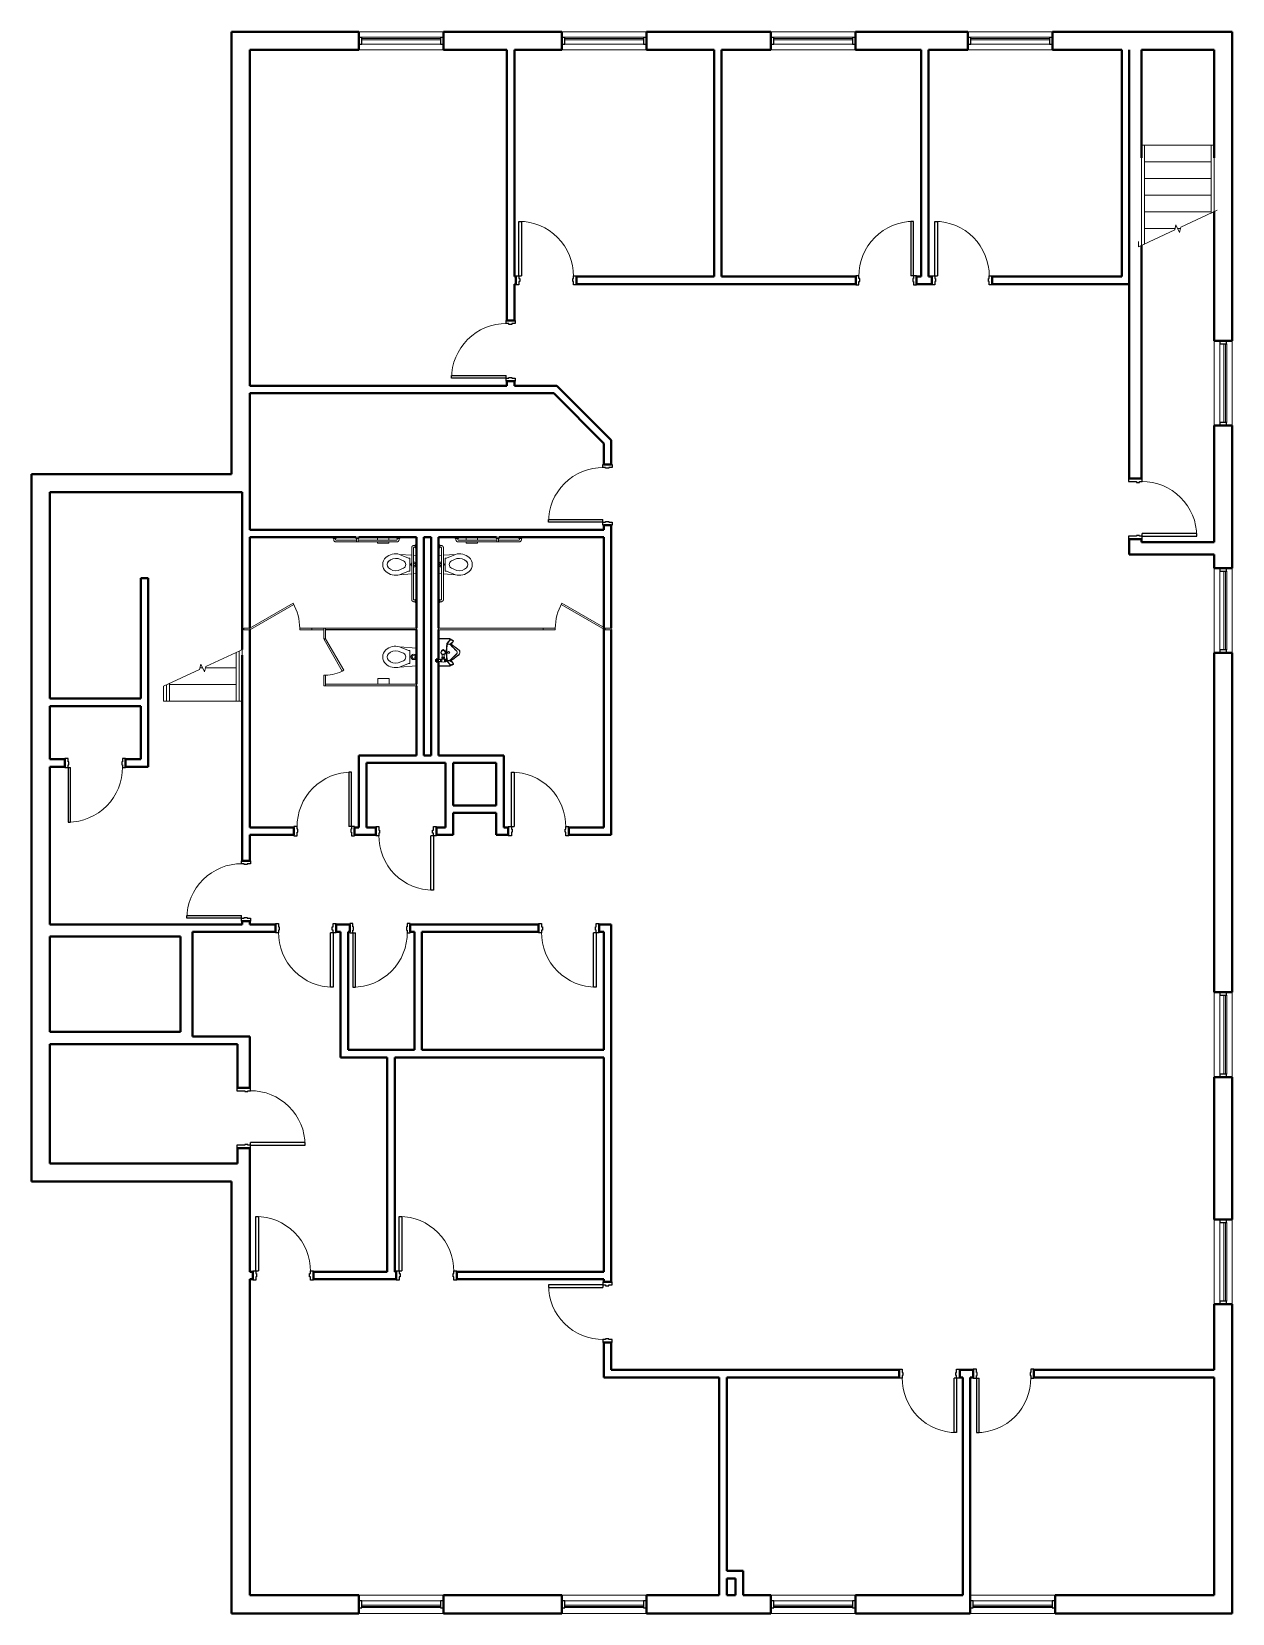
# Model space of a CAD drawing. Header units: inches. Extents: x 279 to 1072, y 42 to 1086.
import ezdxf

# ---------------------------------------------------------------- set-up
doc = ezdxf.new("R2010")
doc.units = ezdxf.units.IN
doc.header["$MEASUREMENT"] = 0
for name, color, linetype, lineweight in [('A-DOOR', 31, 'Continuous', 15), ('A-DOOR-FRAM', 31, 'Continuous', 25), ('A-FLOR-HRAL', 11, 'Continuous', 9), ('A-GLAZ-CURT', 52, 'Continuous', 9), ('A-GLAZ-CWMG', 51, 'Continuous', 9), ('A-WALL', 113, 'Continuous', 15), ('I-WALL', 2, 'Continuous', 15), ('P-SANR-FIXT', 6, 'Continuous', 9), ('Q-SPCQ', 91, 'Continuous', 9), ('S-STRS', 31, 'Continuous', 9), ('S-STRS-MBND', 31, 'Continuous', 9)]:
    doc.layers.add(name, color=color, linetype=linetype, lineweight=lineweight)

# ---------------------------------------------------------------- blocks, each defined once
blk = doc.blocks.new('Door-Single_CE_ - HM Door-2_ HM Frame-5145501-BASEMENT Map Export')
at = {"layer": 'A-DOOR'}
for p, q in [((18, 40.5), (16.25, 40.5)), ((16.25, 40.5), (16.25, 4.5)), ((18, 4.5), (18, 40.5)), ((16.25, 4.5), (18, 4.5))]:
    blk.add_line(p, q, dxfattribs=at)
at = {"layer": 'A-DOOR', "lineweight": 25}
for p, q in [((18, 40.5), (16.25, 40.5)), ((16.25, 40.5), (16.25, 4.5)), ((18, 4.5), (18, 40.5)), ((18, 4.5), (16.25, 4.5))]:
    blk.add_line(p, q, dxfattribs=at)
at = {"layer": 'A-DOOR', "lineweight": 9}
blk.add_arc((18, 4.5), 36, 90, 180.5, dxfattribs=at)
blk.add_arc((18, 4.5), 36, 90, 180.5, dxfattribs=at)
blk.add_arc((18, 4.5), 36, 90, 180.5, dxfattribs=at)
blk.add_arc((18, 4.5), 36, 90, 180.5, dxfattribs=at)
at = {"layer": 'A-DOOR-FRAM'}
for p, q in [((-18, 4.5), (-20, 4.5)), ((-20, 4.5), (-20, -4.5)), ((-18, 2.75), (-18, 4.5)), ((-17.5, 2.75), (-18, 2.75)), ((-18, -4.5), (-18, 0.75)), ((-18, 0.75), (-17.5, 0.75)), ((-17.5, 0.75), (-17.5, 2.75)), ((18, 2.75), (17.5, 2.75)), ((17.5, 2.75), (17.5, 0.75)), ((17.5, 0.75), (18, 0.75)), ((20, 4.5), (18, 4.5)), ((18, 4.5), (18, 2.75)), ((18, 0.75), (18, -4.5)), ((20, -4.5), (20, 4.5)), ((-20, -4.5), (-18, -4.5)), ((18, -4.5), (20, -4.5))]:
    blk.add_line(p, q, dxfattribs=at)
blk = doc.blocks.new('Railing - Railing-5152363-BASEMENT Map Export')
at = {"layer": 'A-FLOR-HRAL'}
for p, q in [((1011.7, 1011.2), (1013.7, 1011.2)), ((1011.7, 1003), (1011.7, 945)), ((1013.7, 1011.2), (1013.7, 946)), ((1011.7, 945), (1013.7, 946))]:
    blk.add_line(p, q, dxfattribs=at)
blk = doc.blocks.new('Railing - Railing-5152367-BASEMENT Map Export')
at = {"layer": 'A-FLOR-HRAL'}
for p, q in [((1057.7, 1011.2), (1059.7, 1011.2)), ((1057.7, 1011.2), (1057.7, 966.5)), ((1059.7, 1003), (1059.7, 967.4)), ((1057.7, 966.5), (1059.7, 967.4))]:
    blk.add_line(p, q, dxfattribs=at)
blk = doc.blocks.new('Door-Single_CE_ - HM Door-2_ HM Frame-5133635-BASEMENT Map Export')
at = {"layer": 'A-DOOR'}
for p, q in [((16.25, -39), (16.25, -3)), ((16.25, -3), (18, -3)), ((18, -3), (18, -39)), ((18, -39), (16.25, -39))]:
    blk.add_line(p, q, dxfattribs=at)
at = {"layer": 'A-DOOR', "lineweight": 25}
for p, q in [((16.25, -39), (16.25, -3)), ((18, -3), (16.25, -3)), ((18, -3), (18, -39)), ((18, -39), (16.25, -39))]:
    blk.add_line(p, q, dxfattribs=at)
at = {"layer": 'A-DOOR', "lineweight": 9}
blk.add_arc((18, -3), 36, 179.5, 270, dxfattribs=at)
blk.add_arc((18, -3), 36, 179.5, 270, dxfattribs=at)
blk.add_arc((18, -3), 36, 179.5, 270, dxfattribs=at)
blk.add_arc((18, -3), 36, 179.5, 270, dxfattribs=at)
at = {"layer": 'A-DOOR-FRAM'}
for p, q in [((-20, 3), (-18, 3)), ((-20, -3), (-20, 3)), ((-18, 3), (-18, 0.75)), ((-18, 0.75), (-17.5, 0.75)), ((-17.5, 0.75), (-17.5, -1.25)), ((17.5, 0.75), (18, 0.75)), ((17.5, -1.25), (17.5, 0.75)), ((18, 3), (20, 3)), ((18, 0.75), (18, 3)), ((20, 3), (20, -3)), ((-18, -3), (-20, -3)), ((-18, -1.25), (-18, -3)), ((-17.5, -1.25), (-18, -1.25)), ((18, -1.25), (17.5, -1.25)), ((18, -3), (18, -1.25)), ((20, -3), (18, -3))]:
    blk.add_line(p, q, dxfattribs=at)
blk = doc.blocks.new('Door-Single_CE_ - HM Door-2_ HM Frame-5134094-BASEMENT Map Export')
at = {"layer": 'A-DOOR'}
for p, q in [((18, 39), (16.25, 39)), ((16.25, 39), (16.25, 3)), ((18, 3), (18, 39)), ((16.25, 3), (18, 3))]:
    blk.add_line(p, q, dxfattribs=at)
at = {"layer": 'A-DOOR', "lineweight": 25}
for p, q in [((18, 39), (16.25, 39)), ((16.25, 39), (16.25, 3)), ((18, 3), (18, 39)), ((18, 3), (16.25, 3))]:
    blk.add_line(p, q, dxfattribs=at)
at = {"layer": 'A-DOOR', "lineweight": 9}
blk.add_arc((18, 3), 36, 90, 180.5, dxfattribs=at)
blk.add_arc((18, 3), 36, 90, 180.5, dxfattribs=at)
blk.add_arc((18, 3), 36, 90, 180.5, dxfattribs=at)
blk.add_arc((18, 3), 36, 90, 180.5, dxfattribs=at)
at = {"layer": 'A-DOOR-FRAM'}
for p, q in [((-18, 3), (-20, 3)), ((-20, 3), (-20, -3)), ((-18, 1.25), (-18, 3)), ((-17.5, 1.25), (-18, 1.25)), ((-17.5, -0.75), (-17.5, 1.25)), ((18, 1.25), (17.5, 1.25)), ((17.5, 1.25), (17.5, -0.75)), ((20, 3), (18, 3)), ((18, 3), (18, 1.25)), ((20, -3), (20, 3)), ((-20, -3), (-18, -3)), ((-18, -3), (-18, -0.75)), ((-18, -0.75), (-17.5, -0.75)), ((17.5, -0.75), (18, -0.75)), ((18, -0.75), (18, -3)), ((18, -3), (20, -3))]:
    blk.add_line(p, q, dxfattribs=at)
blk = doc.blocks.new('Toilet Stall_ADA_End_CE_ - Adj-5154410-BASEMENT Map Export')
at = {"layer": 'Q-SPCQ'}
for p, q in [((-27.1, 116.5), (-27.1, 112.5)), ((-26.1, 116.5), (-27.1, 116.5)), ((-26.1, 116.5), (-26.1, 112.5)), ((-26.1, 112.5), (-26.1, 116.5)), ((-26.1, 112.5), (-27.1, 112.5)), ((-27.1, 112.5), (-26.1, 112.5)), ((-26.1, 112.5), (-26.9, 112)), ((-26.9, 112), (-10.4, 83.4)), ((-9.6, 83.9), (-26.1, 112.5)), ((-26.1, 79.5), (-27.1, 79.5)), ((-27.1, 79.5), (-27.1, 71.5)), ((-26.1, 79.5), (-27.1, 79.5)), ((-26.1, 71.5), (-26.1, 79.5)), ((-27.1, 71.5), (-26.1, 71.5)), ((-27.1, 71.5), (-27.1, 63.5)), ((-26.1, 63.5), (-26.1, 71.5)), ((-27.1, 62.5), (-27.1, 2.5)), ((-26.1, 2.5), (-26.1, 62.5)), ((-26.1, 2.5), (-27.1, 2.5)), ((-26.1, 2.5), (-27.1, 2.5))]:
    blk.add_line(p, q, dxfattribs=at)
blk.add_arc((-26.1, 112.5), 33, 270, 300, dxfattribs=at)
blk = doc.blocks.new('Toilet_Wall Hung_CE_ - ADA-909804-BASEMENT Map Export')
at = {"layer": 'P-SANR-FIXT', "color": 8}
for p, q in [((-5.8, 0), (-6, -1.9)), ((-6.1, -3.1), (-6.7, -11.1)), ((-6.7, -11.1), (-6.1, -3.1)), ((-6.7, -11.1), (-4.3, -5.1)), ((-6, -1.9), (-5.8, 0)), ((-4.3, -4.3), (4.3, -4.3)), ((-4.3, -5.1), (-4.3, -4.3)), ((-3.9, -12), (-2.5, -8.5)), ((3.9, -12), (2.5, -8.5)), ((4.3, -4.3), (4.3, -5.1)), ((6.7, -11.1), (4.3, -5.1)), ((6, -1.9), (5.8, 0)), ((6, -1.9), (5.8, 0)), ((6.7, -11.1), (6.1, -3.1)), ((6.7, -11.1), (6.1, -3.1))]:
    blk.add_line(p, q, dxfattribs=at)
for centre, radius, start, end in [((0, -9.9), 2.85, 29.2965, 150.7035), ((0, -1.8), 1.77, 0, 180), ((0, -1.8), 1.75, 90, 181.6145), ((0, -1.8), 1.77, 180, 182.6016), ((0, -1.8), 1.77, 229.0921, 310.9079), ((0, -1.8), 1.75, 229.7686, 238.6546), ((0, -1.8), 0.97, 90, 182.8287), ((0, -1.8), 1.75, 242.3257, 267.223), ((0, -1.8), 1.75, 358.3855, 90), ((0, -1.8), 0.97, 357.1713, 90), ((0, -1.8), 1.75, 272.6686, 297.9922), ((0, -1.8), 1.75, 300.5828, 310.2314), ((0, -1.8), 1.77, 357.3984, 0), ((2.6, -13.7), 9.68, 164.0703, 221.9297), ((0, -16), 6.23, 221.9297, 318.0703), ((2.6, -13.7), 6.68, 165.3091, 225.452), ((0, -16.3), 3.01, 225.452, 315.452), ((-2.6, -13.7), 6.68, 314.548, 14.6909), ((-2.6, -13.7), 9.68, 318.0703, 15.9297)]:
    blk.add_arc(centre, radius, start, end, dxfattribs=at)
blk = doc.blocks.new('RR Access_Toilet Napkin Disposal_CE_ - SND-1-5132360-BASEMENT Map Export')
at = {"layer": 'Q-SPCQ'}
for p, q in [((3.8, 0), (-3.7, 0)), ((-3.7, 0), (-3.7, -0.7)), ((-3.7, 0), (3.8, 0)), ((-3.7, 0), (-3.7, -0.7)), ((3.8, 0), (-3.7, 0)), ((-3.7, -1.9), (-3.7, -3.8)), ((-3.7, -1.9), (-3.7, -3.8)), ((3.8, -0.7), (3.8, 0)), ((3.8, 0), (3.8, -0.7)), ((3.8, -0.7), (3.8, 0)), ((3.8, -3.8), (3.8, -1.9)), ((3.8, -1.9), (3.8, -3.8)), ((3.8, -3.8), (3.8, -1.9))]:
    blk.add_line(p, q, dxfattribs=at)
blk = doc.blocks.new('RR Access_Grab Bar_Side_CE_ - 42_ _GB-2_-1694463-BASEMENT Map Export')
at = {"layer": 'Q-SPCQ'}
for p, q in [((-3.1, 53), (-3.1, 13)), ((-1.9, 39.6), (-1.9, 53)), ((-0.8, 54.6), (-1.5, 54.6)), ((-1.5, 53.4), (-0.8, 53.4)), ((-0.8, 55), (-0.8, 53)), ((0, 55), (-0.8, 55)), ((-0.8, 53), (0, 53)), ((-1.9, 13), (-1.9, 38.4)), ((-0.8, 12.6), (-1.5, 12.6)), ((-1.5, 11.4), (-0.8, 11.4)), ((-0.8, 13), (-0.8, 11)), ((0, 13), (-0.8, 13)), ((-0.8, 11), (0, 11))]:
    blk.add_line(p, q, dxfattribs=at)
at = {"layer": 'Q-SPCQ', "flags": 128}
for points in [[(-1.5, 54.6), (-1.6, 54.6), (-1.6, 54.6), (-1.7, 54.6), (-1.8, 54.6), (-1.8, 54.6), (-1.9, 54.6), (-1.9, 54.6), (-2, 54.5), (-2.1, 54.5), (-2.1, 54.5), (-2.2, 54.5), (-2.3, 54.4), (-2.3, 54.4), (-2.4, 54.4), (-2.4, 54.3), (-2.5, 54.3), (-2.5, 54.3), (-2.6, 54.2), (-2.6, 54.2), (-2.7, 54.1), (-2.7, 54.1), (-2.8, 54), (-2.8, 54), (-2.8, 53.9), (-2.9, 53.9), (-2.9, 53.8), (-2.9, 53.8), (-3, 53.7), (-3, 53.6), (-3, 53.6), (-3, 53.5), (-3.1, 53.5), (-3.1, 53.4), (-3.1, 53.3), (-3.1, 53.3), (-3.1, 53.2), (-3.1, 53.1), (-3.1, 53.1), (-3.1, 53), (-3.1, 53)], [(-1.9, 53), (-1.9, 53), (-1.9, 53), (-1.9, 53), (-1.9, 53.1), (-1.9, 53.1), (-1.9, 53.1), (-1.9, 53.1), (-1.9, 53.1), (-1.9, 53.1), (-1.8, 53.1), (-1.8, 53.2), (-1.8, 53.2), (-1.8, 53.2), (-1.8, 53.2), (-1.8, 53.2), (-1.8, 53.2), (-1.8, 53.2), (-1.8, 53.2), (-1.8, 53.3), (-1.8, 53.3), (-1.8, 53.3), (-1.7, 53.3), (-1.7, 53.3), (-1.7, 53.3), (-1.7, 53.3), (-1.7, 53.3), (-1.7, 53.3), (-1.7, 53.3), (-1.6, 53.3), (-1.6, 53.3), (-1.6, 53.4), (-1.6, 53.4), (-1.6, 53.4), (-1.6, 53.4), (-1.6, 53.4), (-1.5, 53.4), (-1.5, 53.4), (-1.5, 53.4), (-1.5, 53.4), (-1.5, 53.4)], [(-3.1, 13), (-3.1, 12.9), (-3.1, 12.9), (-3.1, 12.8), (-3.1, 12.7), (-3.1, 12.7), (-3.1, 12.6), (-3.1, 12.6), (-3, 12.5), (-3, 12.4), (-3, 12.4), (-3, 12.3), (-2.9, 12.2), (-2.9, 12.2), (-2.9, 12.1), (-2.8, 12.1), (-2.8, 12), (-2.8, 12), (-2.7, 11.9), (-2.7, 11.9), (-2.6, 11.8), (-2.6, 11.8), (-2.5, 11.7), (-2.5, 11.7), (-2.4, 11.7), (-2.4, 11.6), (-2.3, 11.6), (-2.3, 11.6), (-2.2, 11.5), (-2.1, 11.5), (-2.1, 11.5), (-2, 11.5), (-2, 11.4), (-1.9, 11.4), (-1.8, 11.4), (-1.8, 11.4), (-1.7, 11.4), (-1.6, 11.4), (-1.6, 11.4), (-1.5, 11.4), (-1.5, 11.4)], [(-1.5, 12.6), (-1.5, 12.6), (-1.5, 12.6), (-1.5, 12.6), (-1.6, 12.6), (-1.6, 12.6), (-1.6, 12.6), (-1.6, 12.6), (-1.6, 12.6), (-1.6, 12.6), (-1.6, 12.7), (-1.7, 12.7), (-1.7, 12.7), (-1.7, 12.7), (-1.7, 12.7), (-1.7, 12.7), (-1.7, 12.7), (-1.7, 12.7), (-1.7, 12.7), (-1.8, 12.7), (-1.8, 12.7), (-1.8, 12.7), (-1.8, 12.8), (-1.8, 12.8), (-1.8, 12.8), (-1.8, 12.8), (-1.8, 12.8), (-1.8, 12.8), (-1.8, 12.8), (-1.8, 12.9), (-1.8, 12.9), (-1.9, 12.9), (-1.9, 12.9), (-1.9, 12.9), (-1.9, 12.9), (-1.9, 12.9), (-1.9, 13), (-1.9, 13), (-1.9, 13), (-1.9, 13), (-1.9, 13)]]:
    blk.add_lwpolyline(points, dxfattribs=at)
blk = doc.blocks.new('RR Access_Grab Bar_Vert_CE_ - 24_ _GB-3_-1696212-BASEMENT Map Export')
at = {"layer": 'Q-SPCQ'}
for p, q in [((-0.8, 39.6), (-1.5, 39.6)), ((-0.8, 39.6), (-1.5, 39.6)), ((-1.5, 38.4), (-0.8, 38.4)), ((-1.5, 38.4), (-0.8, 38.4)), ((-0.8, 40), (-0.8, 40)), ((-0.8, 40), (-0.8, 39)), ((-0.8, 39), (-0.8, 38)), ((-0.8, 38), (-0.8, 38)), ((0, 40), (-0.8, 40)), ((0, 40), (-0.8, 40)), ((-0.8, 38), (0, 38)), ((-0.8, 38), (0, 38)), ((0, 39), (0, 40)), ((0, 38), (0, 39))]:
    blk.add_line(p, q, dxfattribs=at)
at = {"layer": 'Q-SPCQ', "flags": 128}
for points in [[(-3.1, 39), (-3.1, 39), (-3.1, 39), (-3.1, 39.1), (-3.1, 39.1), (-3.1, 39.1), (-3.1, 39.1), (-3.1, 39.2), (-3.1, 39.2), (-3.1, 39.2), (-3.1, 39.2), (-3.1, 39.3), (-3.1, 39.3), (-3, 39.3), (-3, 39.3), (-3, 39.4), (-3, 39.4), (-3, 39.4), (-3, 39.4), (-3, 39.4), (-2.9, 39.4), (-2.9, 39.5), (-2.9, 39.5)], [(-2.9, 38.5), (-2.9, 38.5), (-2.9, 38.6), (-3, 38.6), (-3, 38.6), (-3, 38.6), (-3, 38.6), (-3, 38.7), (-3, 38.7), (-3.1, 38.7), (-3.1, 38.7), (-3.1, 38.8), (-3.1, 38.8), (-3.1, 38.8), (-3.1, 38.8), (-3.1, 38.8), (-3.1, 38.9), (-3.1, 38.9), (-3.1, 38.9), (-3.1, 38.9), (-3.1, 39), (-3.1, 39)], [(-2.9, 39.5), (-2.8, 39.5), (-2.8, 39.5), (-2.8, 39.6), (-2.8, 39.6), (-2.7, 39.6), (-2.7, 39.6), (-2.7, 39.6), (-2.7, 39.6), (-2.7, 39.6), (-2.6, 39.6), (-2.6, 39.6), (-2.6, 39.6), (-2.6, 39.6), (-2.5, 39.6), (-2.5, 39.6), (-2.5, 39.6)], [(-2.5, 38.4), (-2.5, 38.4), (-2.5, 38.4), (-2.6, 38.4), (-2.6, 38.4), (-2.6, 38.4), (-2.6, 38.4), (-2.7, 38.4), (-2.7, 38.4), (-2.7, 38.4), (-2.7, 38.4), (-2.8, 38.4), (-2.8, 38.4), (-2.8, 38.5), (-2.8, 38.5), (-2.9, 38.5)], [(-2.5, 39.6), (-2.5, 39.6), (-2.5, 39.6), (-2.5, 39.6), (-2.5, 39.6), (-2.5, 39.6), (-2.5, 39.6), (-2.5, 39.6), (-2.4, 39.6), (-2.4, 39.6), (-2.4, 39.6), (-2.4, 39.6), (-2.4, 39.6), (-2.4, 39.6), (-2.3, 39.6), (-2.3, 39.6), (-2.3, 39.6), (-2.3, 39.6), (-2.3, 39.6), (-2.2, 39.6), (-2.2, 39.6), (-2.2, 39.6), (-2.1, 39.6), (-2.1, 39.6), (-2.1, 39.6), (-2, 39.6), (-2, 39.6), (-2, 39.6), (-1.9, 39.6), (-1.9, 39.6), (-1.9, 39.6), (-1.8, 39.6), (-1.8, 39.6), (-1.7, 39.6), (-1.7, 39.6), (-1.7, 39.6), (-1.6, 39.6), (-1.6, 39.6), (-1.6, 39.6), (-1.5, 39.6), (-1.5, 39.6)], [(-1.5, 39.6), (-1.5, 39.6), (-1.6, 39.6), (-1.6, 39.6), (-1.7, 39.6), (-1.7, 39.6), (-1.7, 39.6), (-1.8, 39.6), (-1.8, 39.6), (-1.9, 39.6), (-1.9, 39.6), (-1.9, 39.6), (-2, 39.6), (-2, 39.6), (-2, 39.6), (-2.1, 39.6), (-2.1, 39.6), (-2.1, 39.6), (-2.2, 39.6), (-2.2, 39.6), (-2.2, 39.6), (-2.2, 39.6), (-2.3, 39.6), (-2.3, 39.6), (-2.3, 39.6), (-2.3, 39.6), (-2.4, 39.6), (-2.4, 39.6), (-2.4, 39.6), (-2.4, 39.6), (-2.4, 39.6), (-2.4, 39.6), (-2.5, 39.6), (-2.5, 39.6), (-2.5, 39.6), (-2.5, 39.6), (-2.5, 39.6), (-2.5, 39.6), (-2.5, 39.6), (-2.5, 39.6), (-2.5, 39.6)], [(-1.5, 38.4), (-1.5, 38.4), (-1.6, 38.4), (-1.6, 38.4), (-1.7, 38.4), (-1.7, 38.4), (-1.7, 38.4), (-1.8, 38.4), (-1.8, 38.4), (-1.9, 38.4), (-1.9, 38.4), (-1.9, 38.4), (-2, 38.4), (-2, 38.4), (-2, 38.4), (-2.1, 38.4), (-2.1, 38.4), (-2.1, 38.4), (-2.2, 38.4), (-2.2, 38.4), (-2.2, 38.4), (-2.2, 38.4), (-2.3, 38.4), (-2.3, 38.4), (-2.3, 38.4), (-2.3, 38.4), (-2.4, 38.4), (-2.4, 38.4), (-2.4, 38.4), (-2.4, 38.4), (-2.4, 38.4), (-2.4, 38.4), (-2.5, 38.4), (-2.5, 38.4), (-2.5, 38.4), (-2.5, 38.4), (-2.5, 38.4), (-2.5, 38.4), (-2.5, 38.4), (-2.5, 38.4), (-2.5, 38.4)], [(-2.5, 38.4), (-2.5, 38.4), (-2.5, 38.4), (-2.5, 38.4), (-2.5, 38.4), (-2.5, 38.4), (-2.5, 38.4), (-2.5, 38.4), (-2.4, 38.4), (-2.4, 38.4), (-2.4, 38.4), (-2.4, 38.4), (-2.4, 38.4), (-2.4, 38.4), (-2.3, 38.4), (-2.3, 38.4), (-2.3, 38.4), (-2.3, 38.4), (-2.3, 38.4), (-2.2, 38.4), (-2.2, 38.4), (-2.2, 38.4), (-2.1, 38.4), (-2.1, 38.4), (-2.1, 38.4), (-2, 38.4), (-2, 38.4), (-2, 38.4), (-1.9, 38.4), (-1.9, 38.4), (-1.9, 38.4), (-1.8, 38.4), (-1.8, 38.4), (-1.7, 38.4), (-1.7, 38.4), (-1.7, 38.4), (-1.6, 38.4), (-1.6, 38.4), (-1.6, 38.4), (-1.5, 38.4), (-1.5, 38.4)]]:
    blk.add_lwpolyline(points, dxfattribs=at)
blk = doc.blocks.new('RR Access_Grab Bar_Back_CE_ - 36_ _GB-1_-1693847-BASEMENT Map Export')
at = {"layer": 'Q-SPCQ'}
for p, q in [((-43, 0.7), (-43, 0)), ((-41, 0.7), (-43, 0.7)), ((-42.6, 1.5), (-42.6, 0.7)), ((-41.4, 0.7), (-41.4, 1.5)), ((-7, 3.1), (-41, 3.1)), ((-41, 1.9), (-7, 1.9)), ((-41, 0), (-41, 0.7)), ((-7, 0.7), (-7, 0)), ((-5, 0.7), (-7, 0.7)), ((-6.6, 1.5), (-6.6, 0.7)), ((-5.4, 0.7), (-5.4, 1.5)), ((-5, 0), (-5, 0.7))]:
    blk.add_line(p, q, dxfattribs=at)
at = {"layer": 'Q-SPCQ', "flags": 128}
for points in [[(-41, 3.1), (-41.1, 3.1), (-41.1, 3.1), (-41.2, 3.1), (-41.3, 3.1), (-41.3, 3.1), (-41.4, 3.1), (-41.4, 3.1), (-41.5, 3), (-41.6, 3), (-41.6, 3), (-41.7, 3), (-41.8, 2.9), (-41.8, 2.9), (-41.9, 2.9), (-41.9, 2.8), (-42, 2.8), (-42, 2.8), (-42.1, 2.7), (-42.1, 2.7), (-42.2, 2.6), (-42.2, 2.6), (-42.3, 2.5), (-42.3, 2.5), (-42.3, 2.4), (-42.4, 2.4), (-42.4, 2.3), (-42.4, 2.3), (-42.5, 2.2), (-42.5, 2.1), (-42.5, 2.1), (-42.5, 2), (-42.6, 2), (-42.6, 1.9), (-42.6, 1.8), (-42.6, 1.8), (-42.6, 1.7), (-42.6, 1.6), (-42.6, 1.6), (-42.6, 1.5), (-42.6, 1.5)], [(-41.4, 1.5), (-41.4, 1.5), (-41.4, 1.5), (-41.4, 1.5), (-41.4, 1.6), (-41.4, 1.6), (-41.4, 1.6), (-41.4, 1.6), (-41.4, 1.6), (-41.4, 1.6), (-41.3, 1.6), (-41.3, 1.7), (-41.3, 1.7), (-41.3, 1.7), (-41.3, 1.7), (-41.3, 1.7), (-41.3, 1.7), (-41.3, 1.7), (-41.3, 1.7), (-41.3, 1.8), (-41.3, 1.8), (-41.3, 1.8), (-41.2, 1.8), (-41.2, 1.8), (-41.2, 1.8), (-41.2, 1.8), (-41.2, 1.8), (-41.2, 1.8), (-41.2, 1.8), (-41.1, 1.8), (-41.1, 1.8), (-41.1, 1.9), (-41.1, 1.9), (-41.1, 1.9), (-41.1, 1.9), (-41.1, 1.9), (-41, 1.9), (-41, 1.9), (-41, 1.9), (-41, 1.9), (-41, 1.9)], [(-5.4, 1.5), (-5.4, 1.6), (-5.4, 1.6), (-5.4, 1.7), (-5.4, 1.8), (-5.4, 1.8), (-5.4, 1.9), (-5.4, 1.9), (-5.5, 2), (-5.5, 2.1), (-5.5, 2.1), (-5.5, 2.2), (-5.6, 2.3), (-5.6, 2.3), (-5.6, 2.4), (-5.7, 2.4), (-5.7, 2.5), (-5.7, 2.5), (-5.8, 2.6), (-5.8, 2.6), (-5.9, 2.7), (-5.9, 2.7), (-6, 2.8), (-6, 2.8), (-6.1, 2.8), (-6.1, 2.9), (-6.2, 2.9), (-6.2, 2.9), (-6.3, 3), (-6.4, 3), (-6.4, 3), (-6.5, 3), (-6.5, 3.1), (-6.6, 3.1), (-6.7, 3.1), (-6.7, 3.1), (-6.8, 3.1), (-6.9, 3.1), (-6.9, 3.1), (-7, 3.1), (-7, 3.1)], [(-7, 1.9), (-7, 1.9), (-7, 1.9), (-7, 1.9), (-6.9, 1.9), (-6.9, 1.9), (-6.9, 1.9), (-6.9, 1.9), (-6.9, 1.9), (-6.9, 1.9), (-6.9, 1.8), (-6.8, 1.8), (-6.8, 1.8), (-6.8, 1.8), (-6.8, 1.8), (-6.8, 1.8), (-6.8, 1.8), (-6.8, 1.8), (-6.8, 1.8), (-6.7, 1.8), (-6.7, 1.8), (-6.7, 1.8), (-6.7, 1.7), (-6.7, 1.7), (-6.7, 1.7), (-6.7, 1.7), (-6.7, 1.7), (-6.7, 1.7), (-6.7, 1.7), (-6.7, 1.6), (-6.7, 1.6), (-6.6, 1.6), (-6.6, 1.6), (-6.6, 1.6), (-6.6, 1.6), (-6.6, 1.6), (-6.6, 1.5), (-6.6, 1.5), (-6.6, 1.5), (-6.6, 1.5), (-6.6, 1.5)]]:
    blk.add_lwpolyline(points, dxfattribs=at)
blk = doc.blocks.new('Toilet Stall_ADA_End_CE_ - Adj-5154599-BASEMENT Map Export')
at = {"layer": 'Q-SPCQ'}
for p, q in [((-26.1, -2.5), (-27.1, -2.5)), ((-27.1, -2.5), (-26.1, -2.5)), ((-27.1, -2.5), (-27.1, -71.5)), ((-26.1, -71.5), (-26.1, -2.5)), ((-26.1, -71.5), (-27.1, -71.5)), ((-27.1, -71.5), (-27.1, -79.5)), ((-26.1, -79.5), (-26.1, -71.5)), ((-26.1, -79.5), (-27.1, -79.5)), ((-27.1, -79.5), (-26.1, -79.5)), ((-26.9, -112), (-10.4, -83.4)), ((-9.6, -83.9), (-26.1, -112.5)), ((-26.1, -112.5), (-27.1, -112.5)), ((-26.1, -112.5), (-27.1, -112.5)), ((-27.1, -112.5), (-27.1, -116.5)), ((-26.1, -112.5), (-26.9, -112)), ((-26.1, -116.5), (-26.1, -112.5)), ((-26.1, -116.5), (-26.1, -112.5)), ((-27.1, -116.5), (-26.1, -116.5))]:
    blk.add_line(p, q, dxfattribs=at)
blk.add_arc((-26.1, -112.5), 33, 60, 90, dxfattribs=at)
blk = doc.blocks.new('Toilet_Wall Hung_CE_ - ADA-5132357-BASEMENT Map Export')
at = {"layer": 'P-SANR-FIXT', "color": 8}
for p, q in [((-6.1, 3.1), (-6.7, 11.1)), ((-6.7, 11.1), (-4.3, 5.1)), ((-6.7, 11.1), (-6.1, 3.1)), ((-3.9, 12), (-2.5, 8.5)), ((3.9, 12), (2.5, 8.5)), ((6.7, 11.1), (4.3, 5.1)), ((6.7, 11.1), (6.1, 3.1)), ((6.7, 11.1), (6.1, 3.1)), ((-5.8, 0), (-6, 1.9)), ((-6, 1.9), (-5.8, 0)), ((-4.3, 5.1), (-4.3, 4.3)), ((-4.3, 4.3), (4.3, 4.3)), ((4.3, 4.3), (4.3, 5.1)), ((6, 1.9), (5.8, 0)), ((6, 1.9), (5.8, 0))]:
    blk.add_line(p, q, dxfattribs=at)
for centre, radius, start, end in [((0, 16), 6.23, 41.9297, 138.0703), ((2.6, 13.7), 9.68, 138.0703, 195.9297), ((2.6, 13.7), 6.68, 134.548, 194.6909), ((0, 16.3), 3.01, 44.548, 134.548), ((-2.6, 13.7), 6.68, 345.3091, 45.452), ((-2.6, 13.7), 9.68, 344.0703, 41.9297), ((0, 9.9), 2.85, 209.2965, 330.7035), ((0, 1.8), 1.77, 177.3984, 180), ((0, 1.8), 1.75, 178.3855, 270), ((0, 1.8), 1.77, 180, 360), ((0, 1.8), 1.77, 49.0921, 130.9079), ((0, 1.8), 1.75, 121.3454, 130.2314), ((0, 1.8), 0.97, 177.1713, 270), ((0, 1.8), 1.75, 92.777, 117.6743), ((0, 1.8), 0.97, 270, 2.8287), ((0, 1.8), 1.75, 270, 1.6145), ((0, 1.8), 1.75, 62.0078, 87.3314), ((0, 1.8), 1.75, 49.7686, 59.4172), ((0, 1.8), 1.77, 360, 2.6016)]:
    blk.add_arc(centre, radius, start, end, dxfattribs=at)
blk = doc.blocks.new('RR Access_Toilet Napkin Disposal_CE_ - SND-1-888218-BASEMENT Map Export')
at = {"layer": 'Q-SPCQ'}
for p, q in [((-3.7, 3.8), (-3.7, 1.9)), ((-3.7, 1.9), (-3.7, 3.8)), ((-3.7, 0.7), (-3.7, 0)), ((-3.7, 0), (-3.7, 0.7)), ((-3.7, 0), (3.8, 0)), ((-3.7, 0), (3.8, 0)), ((3.8, 0), (-3.7, 0)), ((3.8, 1.9), (3.8, 3.8)), ((3.8, 1.9), (3.8, 3.8)), ((3.8, 3.8), (3.8, 1.9)), ((3.8, 0), (3.8, 0.7)), ((3.8, 0), (3.8, 0.7)), ((3.8, 0.7), (3.8, 0))]:
    blk.add_line(p, q, dxfattribs=at)
blk = doc.blocks.new('RR Access_Grab Bar_Side_CE_ - 42_ _GB-2_-5130885-BASEMENT Map Export')
at = {"layer": 'Q-SPCQ'}
for p, q in [((-3.1, -13), (-3.1, -53)), ((-1.9, -38.4), (-1.9, -13)), ((-0.8, -11.4), (-1.5, -11.4)), ((-1.5, -12.6), (-0.8, -12.6)), ((-0.8, -11), (-0.8, -13)), ((0, -11), (-0.8, -11)), ((-0.8, -13), (0, -13)), ((-1.9, -53), (-1.9, -39.6)), ((-0.8, -53.4), (-1.5, -53.4)), ((-1.5, -54.6), (-0.8, -54.6)), ((-0.8, -53), (-0.8, -55)), ((0, -53), (-0.8, -53)), ((-0.8, -55), (0, -55))]:
    blk.add_line(p, q, dxfattribs=at)
at = {"layer": 'Q-SPCQ', "flags": 128}
for points in [[(-1.5, -11.4), (-1.6, -11.4), (-1.6, -11.4), (-1.7, -11.4), (-1.8, -11.4), (-1.8, -11.4), (-1.9, -11.4), (-1.9, -11.4), (-2, -11.5), (-2.1, -11.5), (-2.1, -11.5), (-2.2, -11.5), (-2.3, -11.6), (-2.3, -11.6), (-2.4, -11.6), (-2.4, -11.7), (-2.5, -11.7), (-2.5, -11.7), (-2.6, -11.8), (-2.6, -11.8), (-2.7, -11.9), (-2.7, -11.9), (-2.8, -12), (-2.8, -12), (-2.8, -12.1), (-2.9, -12.1), (-2.9, -12.2), (-2.9, -12.2), (-3, -12.3), (-3, -12.4), (-3, -12.4), (-3, -12.5), (-3.1, -12.5), (-3.1, -12.6), (-3.1, -12.7), (-3.1, -12.7), (-3.1, -12.8), (-3.1, -12.9), (-3.1, -12.9), (-3.1, -13), (-3.1, -13)], [(-1.9, -13), (-1.9, -13), (-1.9, -13), (-1.9, -13), (-1.9, -12.9), (-1.9, -12.9), (-1.9, -12.9), (-1.9, -12.9), (-1.9, -12.9), (-1.9, -12.9), (-1.8, -12.9), (-1.8, -12.8), (-1.8, -12.8), (-1.8, -12.8), (-1.8, -12.8), (-1.8, -12.8), (-1.8, -12.8), (-1.8, -12.8), (-1.8, -12.8), (-1.8, -12.7), (-1.8, -12.7), (-1.8, -12.7), (-1.7, -12.7), (-1.7, -12.7), (-1.7, -12.7), (-1.7, -12.7), (-1.7, -12.7), (-1.7, -12.7), (-1.7, -12.7), (-1.6, -12.7), (-1.6, -12.7), (-1.6, -12.6), (-1.6, -12.6), (-1.6, -12.6), (-1.6, -12.6), (-1.6, -12.6), (-1.5, -12.6), (-1.5, -12.6), (-1.5, -12.6), (-1.5, -12.6), (-1.5, -12.6)], [(-3.1, -53), (-3.1, -53.1), (-3.1, -53.1), (-3.1, -53.2), (-3.1, -53.3), (-3.1, -53.3), (-3.1, -53.4), (-3.1, -53.4), (-3, -53.5), (-3, -53.6), (-3, -53.6), (-3, -53.7), (-2.9, -53.8), (-2.9, -53.8), (-2.9, -53.9), (-2.8, -53.9), (-2.8, -54), (-2.8, -54), (-2.7, -54.1), (-2.7, -54.1), (-2.6, -54.2), (-2.6, -54.2), (-2.5, -54.3), (-2.5, -54.3), (-2.4, -54.3), (-2.4, -54.4), (-2.3, -54.4), (-2.3, -54.4), (-2.2, -54.5), (-2.1, -54.5), (-2.1, -54.5), (-2, -54.5), (-2, -54.6), (-1.9, -54.6), (-1.8, -54.6), (-1.8, -54.6), (-1.7, -54.6), (-1.6, -54.6), (-1.6, -54.6), (-1.5, -54.6), (-1.5, -54.6)], [(-1.5, -53.4), (-1.5, -53.4), (-1.5, -53.4), (-1.5, -53.4), (-1.6, -53.4), (-1.6, -53.4), (-1.6, -53.4), (-1.6, -53.4), (-1.6, -53.4), (-1.6, -53.4), (-1.6, -53.3), (-1.7, -53.3), (-1.7, -53.3), (-1.7, -53.3), (-1.7, -53.3), (-1.7, -53.3), (-1.7, -53.3), (-1.7, -53.3), (-1.7, -53.3), (-1.8, -53.3), (-1.8, -53.3), (-1.8, -53.3), (-1.8, -53.2), (-1.8, -53.2), (-1.8, -53.2), (-1.8, -53.2), (-1.8, -53.2), (-1.8, -53.2), (-1.8, -53.2), (-1.8, -53.1), (-1.8, -53.1), (-1.9, -53.1), (-1.9, -53.1), (-1.9, -53.1), (-1.9, -53.1), (-1.9, -53.1), (-1.9, -53), (-1.9, -53), (-1.9, -53), (-1.9, -53), (-1.9, -53)]]:
    blk.add_lwpolyline(points, dxfattribs=at)
blk = doc.blocks.new('RR Access_Grab Bar_Vert_CE_ - 24_ _GB-3_-5130886-BASEMENT Map Export')
at = {"layer": 'Q-SPCQ'}
for p, q in [((-0.8, -38.4), (-1.5, -38.4)), ((-0.8, -38.4), (-1.5, -38.4)), ((-1.5, -39.6), (-0.8, -39.6)), ((-1.5, -39.6), (-0.8, -39.6)), ((-0.8, -38), (-0.8, -38)), ((-0.8, -38), (-0.8, -39)), ((-0.8, -39), (-0.8, -40)), ((-0.8, -40), (-0.8, -40)), ((0, -38), (-0.8, -38)), ((0, -38), (-0.8, -38)), ((-0.8, -40), (0, -40)), ((-0.8, -40), (0, -40)), ((0, -39), (0, -38)), ((0, -40), (0, -39))]:
    blk.add_line(p, q, dxfattribs=at)
at = {"layer": 'Q-SPCQ', "flags": 128}
for points in [[(-3.1, -39), (-3.1, -39), (-3.1, -39), (-3.1, -38.9), (-3.1, -38.9), (-3.1, -38.9), (-3.1, -38.9), (-3.1, -38.8), (-3.1, -38.8), (-3.1, -38.8), (-3.1, -38.8), (-3.1, -38.7), (-3.1, -38.7), (-3, -38.7), (-3, -38.7), (-3, -38.6), (-3, -38.6), (-3, -38.6), (-3, -38.6), (-3, -38.6), (-2.9, -38.6), (-2.9, -38.5), (-2.9, -38.5)], [(-2.9, -39.5), (-2.9, -39.5), (-2.9, -39.4), (-3, -39.4), (-3, -39.4), (-3, -39.4), (-3, -39.4), (-3, -39.3), (-3, -39.3), (-3.1, -39.3), (-3.1, -39.3), (-3.1, -39.2), (-3.1, -39.2), (-3.1, -39.2), (-3.1, -39.2), (-3.1, -39.2), (-3.1, -39.1), (-3.1, -39.1), (-3.1, -39.1), (-3.1, -39.1), (-3.1, -39), (-3.1, -39)], [(-2.9, -38.5), (-2.8, -38.5), (-2.8, -38.5), (-2.8, -38.4), (-2.8, -38.4), (-2.7, -38.4), (-2.7, -38.4), (-2.7, -38.4), (-2.7, -38.4), (-2.7, -38.4), (-2.6, -38.4), (-2.6, -38.4), (-2.6, -38.4), (-2.6, -38.4), (-2.5, -38.4), (-2.5, -38.4), (-2.5, -38.4)], [(-2.5, -39.6), (-2.5, -39.6), (-2.5, -39.6), (-2.6, -39.6), (-2.6, -39.6), (-2.6, -39.6), (-2.6, -39.6), (-2.7, -39.6), (-2.7, -39.6), (-2.7, -39.6), (-2.7, -39.6), (-2.8, -39.6), (-2.8, -39.6), (-2.8, -39.5), (-2.8, -39.5), (-2.9, -39.5)], [(-2.5, -38.4), (-2.5, -38.4), (-2.5, -38.4), (-2.5, -38.4), (-2.5, -38.4), (-2.5, -38.4), (-2.5, -38.4), (-2.5, -38.4), (-2.4, -38.4), (-2.4, -38.4), (-2.4, -38.4), (-2.4, -38.4), (-2.4, -38.4), (-2.4, -38.4), (-2.3, -38.4), (-2.3, -38.4), (-2.3, -38.4), (-2.3, -38.4), (-2.3, -38.4), (-2.2, -38.4), (-2.2, -38.4), (-2.2, -38.4), (-2.1, -38.4), (-2.1, -38.4), (-2.1, -38.4), (-2, -38.4), (-2, -38.4), (-2, -38.4), (-1.9, -38.4), (-1.9, -38.4), (-1.9, -38.4), (-1.8, -38.4), (-1.8, -38.4), (-1.7, -38.4), (-1.7, -38.4), (-1.7, -38.4), (-1.6, -38.4), (-1.6, -38.4), (-1.6, -38.4), (-1.5, -38.4), (-1.5, -38.4)], [(-1.5, -38.4), (-1.5, -38.4), (-1.6, -38.4), (-1.6, -38.4), (-1.7, -38.4), (-1.7, -38.4), (-1.7, -38.4), (-1.8, -38.4), (-1.8, -38.4), (-1.9, -38.4), (-1.9, -38.4), (-1.9, -38.4), (-2, -38.4), (-2, -38.4), (-2, -38.4), (-2.1, -38.4), (-2.1, -38.4), (-2.1, -38.4), (-2.2, -38.4), (-2.2, -38.4), (-2.2, -38.4), (-2.2, -38.4), (-2.3, -38.4), (-2.3, -38.4), (-2.3, -38.4), (-2.3, -38.4), (-2.4, -38.4), (-2.4, -38.4), (-2.4, -38.4), (-2.4, -38.4), (-2.4, -38.4), (-2.4, -38.4), (-2.5, -38.4), (-2.5, -38.4), (-2.5, -38.4), (-2.5, -38.4), (-2.5, -38.4), (-2.5, -38.4), (-2.5, -38.4), (-2.5, -38.4), (-2.5, -38.4)], [(-1.5, -39.6), (-1.5, -39.6), (-1.6, -39.6), (-1.6, -39.6), (-1.7, -39.6), (-1.7, -39.6), (-1.7, -39.6), (-1.8, -39.6), (-1.8, -39.6), (-1.9, -39.6), (-1.9, -39.6), (-1.9, -39.6), (-2, -39.6), (-2, -39.6), (-2, -39.6), (-2.1, -39.6), (-2.1, -39.6), (-2.1, -39.6), (-2.2, -39.6), (-2.2, -39.6), (-2.2, -39.6), (-2.2, -39.6), (-2.3, -39.6), (-2.3, -39.6), (-2.3, -39.6), (-2.3, -39.6), (-2.4, -39.6), (-2.4, -39.6), (-2.4, -39.6), (-2.4, -39.6), (-2.4, -39.6), (-2.4, -39.6), (-2.5, -39.6), (-2.5, -39.6), (-2.5, -39.6), (-2.5, -39.6), (-2.5, -39.6), (-2.5, -39.6), (-2.5, -39.6), (-2.5, -39.6), (-2.5, -39.6)], [(-2.5, -39.6), (-2.5, -39.6), (-2.5, -39.6), (-2.5, -39.6), (-2.5, -39.6), (-2.5, -39.6), (-2.5, -39.6), (-2.5, -39.6), (-2.4, -39.6), (-2.4, -39.6), (-2.4, -39.6), (-2.4, -39.6), (-2.4, -39.6), (-2.4, -39.6), (-2.3, -39.6), (-2.3, -39.6), (-2.3, -39.6), (-2.3, -39.6), (-2.3, -39.6), (-2.2, -39.6), (-2.2, -39.6), (-2.2, -39.6), (-2.1, -39.6), (-2.1, -39.6), (-2.1, -39.6), (-2, -39.6), (-2, -39.6), (-2, -39.6), (-1.9, -39.6), (-1.9, -39.6), (-1.9, -39.6), (-1.8, -39.6), (-1.8, -39.6), (-1.7, -39.6), (-1.7, -39.6), (-1.7, -39.6), (-1.6, -39.6), (-1.6, -39.6), (-1.6, -39.6), (-1.5, -39.6), (-1.5, -39.6)]]:
    blk.add_lwpolyline(points, dxfattribs=at)
blk = doc.blocks.new('RR Access_Grab Bar_Back_CE_ - 36_ _GB-1_-5130884-BASEMENT Map Export')
at = {"layer": 'Q-SPCQ'}
for p, q in [((-43, 0), (-43, -0.8)), ((-43, -0.8), (-41, -0.8)), ((-42.6, -0.8), (-42.6, -1.5)), ((-41.4, -1.5), (-41.4, -0.8)), ((-41, -0.8), (-41, 0)), ((-7, -1.9), (-41, -1.9)), ((-41, -3.1), (-7, -3.1)), ((-7, 0), (-7, -0.8)), ((-7, -0.8), (-5, -0.8)), ((-6.6, -0.8), (-6.6, -1.5)), ((-5.4, -1.5), (-5.4, -0.8)), ((-5, -0.8), (-5, 0))]:
    blk.add_line(p, q, dxfattribs=at)
at = {"layer": 'Q-SPCQ', "flags": 128}
for points in [[(-42.6, -1.5), (-42.6, -1.6), (-42.6, -1.6), (-42.6, -1.7), (-42.6, -1.8), (-42.6, -1.8), (-42.6, -1.9), (-42.6, -1.9), (-42.5, -2), (-42.5, -2.1), (-42.5, -2.1), (-42.5, -2.2), (-42.4, -2.3), (-42.4, -2.3), (-42.4, -2.4), (-42.3, -2.4), (-42.3, -2.5), (-42.3, -2.5), (-42.2, -2.6), (-42.2, -2.6), (-42.1, -2.7), (-42.1, -2.7), (-42, -2.8), (-42, -2.8), (-41.9, -2.8), (-41.9, -2.9), (-41.8, -2.9), (-41.8, -2.9), (-41.7, -3), (-41.6, -3), (-41.6, -3), (-41.5, -3), (-41.5, -3.1), (-41.4, -3.1), (-41.3, -3.1), (-41.3, -3.1), (-41.2, -3.1), (-41.1, -3.1), (-41.1, -3.1), (-41, -3.1), (-41, -3.1)], [(-41, -1.9), (-41, -1.9), (-41, -1.9), (-41, -1.9), (-41.1, -1.9), (-41.1, -1.9), (-41.1, -1.9), (-41.1, -1.9), (-41.1, -1.9), (-41.1, -1.9), (-41.1, -1.8), (-41.2, -1.8), (-41.2, -1.8), (-41.2, -1.8), (-41.2, -1.8), (-41.2, -1.8), (-41.2, -1.8), (-41.2, -1.8), (-41.2, -1.8), (-41.3, -1.8), (-41.3, -1.8), (-41.3, -1.8), (-41.3, -1.7), (-41.3, -1.7), (-41.3, -1.7), (-41.3, -1.7), (-41.3, -1.7), (-41.3, -1.7), (-41.3, -1.7), (-41.3, -1.6), (-41.3, -1.6), (-41.4, -1.6), (-41.4, -1.6), (-41.4, -1.6), (-41.4, -1.6), (-41.4, -1.6), (-41.4, -1.5), (-41.4, -1.5), (-41.4, -1.5), (-41.4, -1.5), (-41.4, -1.5)], [(-6.6, -1.5), (-6.6, -1.5), (-6.6, -1.5), (-6.6, -1.5), (-6.6, -1.6), (-6.6, -1.6), (-6.6, -1.6), (-6.6, -1.6), (-6.6, -1.6), (-6.6, -1.6), (-6.7, -1.6), (-6.7, -1.7), (-6.7, -1.7), (-6.7, -1.7), (-6.7, -1.7), (-6.7, -1.7), (-6.7, -1.7), (-6.7, -1.7), (-6.7, -1.7), (-6.7, -1.8), (-6.7, -1.8), (-6.7, -1.8), (-6.8, -1.8), (-6.8, -1.8), (-6.8, -1.8), (-6.8, -1.8), (-6.8, -1.8), (-6.8, -1.8), (-6.8, -1.8), (-6.9, -1.8), (-6.9, -1.8), (-6.9, -1.9), (-6.9, -1.9), (-6.9, -1.9), (-6.9, -1.9), (-6.9, -1.9), (-7, -1.9), (-7, -1.9), (-7, -1.9), (-7, -1.9), (-7, -1.9)], [(-7, -3.1), (-6.9, -3.1), (-6.9, -3.1), (-6.8, -3.1), (-6.7, -3.1), (-6.7, -3.1), (-6.6, -3.1), (-6.6, -3.1), (-6.5, -3), (-6.4, -3), (-6.4, -3), (-6.3, -3), (-6.2, -2.9), (-6.2, -2.9), (-6.1, -2.9), (-6.1, -2.8), (-6, -2.8), (-6, -2.8), (-5.9, -2.7), (-5.9, -2.7), (-5.8, -2.6), (-5.8, -2.6), (-5.7, -2.5), (-5.7, -2.5), (-5.7, -2.4), (-5.6, -2.4), (-5.6, -2.3), (-5.6, -2.3), (-5.5, -2.2), (-5.5, -2.1), (-5.5, -2.1), (-5.5, -2), (-5.4, -2), (-5.4, -1.9), (-5.4, -1.8), (-5.4, -1.8), (-5.4, -1.7), (-5.4, -1.6), (-5.4, -1.6), (-5.4, -1.5), (-5.4, -1.5)]]:
    blk.add_lwpolyline(points, dxfattribs=at)
blk = doc.blocks.new('Toilet_Stall_Std_CE_ - Adj-5154879-BASEMENT Map Export')
at = {"layer": 'Q-SPCQ'}
for p, q in [((-12, 63.5), (-19, 63.5)), ((-19, 63.5), (-19, 62.5)), ((-12, 62.5), (-12, 63.5)), ((11.5, 63.4), (-9.3, 51.4)), ((12, 62.5), (11.5, 63.4)), ((12, 63.5), (12, 62.5)), ((19, 63.5), (12, 63.5)), ((19, 62.5), (19, 63.5)), ((-19, 62.5), (-19, 2.5)), ((-19, 62.5), (-12, 62.5)), ((-18, 2.5), (-18, 62.5)), ((-8.8, 50.5), (12, 62.5)), ((12, 62.5), (19, 62.5)), ((18, 62.5), (18, 2.5)), ((19, 2.5), (19, 62.5)), ((-9.3, 51.4), (-8.8, 50.5)), ((-19, 2.5), (-18, 2.5)), ((18, 2.5), (19, 2.5))]:
    blk.add_line(p, q, dxfattribs=at)
blk.add_arc((12, 62.5), 24, 180, 210, dxfattribs=at)
blk = doc.blocks.new('RR Access_Toilet Napkin Disposal_CE_ - SND-1-V1-BASEMENT Map Export')
at = {"layer": 'Q-SPCQ'}
for p, q in [((-3.75, 3.8125), (-3.75, 0)), ((-3.75, 0), (-3.75, 3.8125)), ((-3.75, 0), (3.75, 0)), ((-3.75, 0), (3.75, 0)), ((3.75, 0), (-3.75, 0)), ((3.75, 0), (3.75, 3.8125)), ((3.75, 0), (3.75, 3.8125)), ((3.75, 3.8125), (3.75, 0))]:
    blk.add_line(p, q, dxfattribs=at)
blk = doc.blocks.new('Toilet_Wall Hung_CE_ - STN-888222-BASEMENT Map Export')
at = {"layer": 'P-SANR-FIXT', "color": 8}
for p, q in [((-5.8, 0), (-6.7, -11.1)), ((-6.7, -11.1), (-5.8, 0)), ((-6.7, -11.1), (-4.3, -5.1)), ((-4.3, -4.3), (4.3, -4.3)), ((-4.3, -5.1), (-4.3, -4.3)), ((-3.9, -12), (-2.5, -8.5)), ((3.9, -12), (2.5, -8.5)), ((4.3, -4.3), (4.3, -5.1)), ((6.7, -11.1), (4.3, -5.1)), ((6.7, -11.1), (5.8, 0)), ((6.7, -11.1), (5.8, 0))]:
    blk.add_line(p, q, dxfattribs=at)
for centre, radius, start, end in [((0, -9.9), 2.85, 29.2965, 150.7035), ((0, -1.8), 1.77, 0, 180), ((0, -1.8), 1.75, 90, 238.6546), ((0, -1.8), 1.77, 180, 0), ((0, -1.8), 0.97, 90, 270), ((0, -1.8), 1.75, 242.3257, 267.223), ((0, -1.8), 1.75, 300.5828, 90), ((0, -1.8), 0.97, 270, 90), ((0, -1.8), 1.75, 272.6686, 297.9922), ((2.6, -13.7), 9.68, 164.0703, 221.9297), ((0, -16), 6.23, 221.9297, 318.0703), ((2.6, -13.7), 6.68, 165.3091, 225.452), ((0, -16.3), 3.01, 225.452, 315.452), ((-2.6, -13.7), 6.68, 314.548, 14.6909), ((-2.6, -13.7), 9.68, 318.0703, 15.9297)]:
    blk.add_arc(centre, radius, start, end, dxfattribs=at)
blk = doc.blocks.new('Urinal_Stall_CE_ - Std-5131590-BASEMENT Map Export')
at = {"layer": 'P-SANR-FIXT', "color": 8}
for p, q in [((6.4, 9.7), (7.6, 12.2)), ((8, 12.3), (9.2, 11.4)), ((14.7, 14.4), (10.7, 10.5)), ((10.8, 11.6), (13.8, 15.7)), ((16.4, 14.4), (20.3, 10.5)), ((20.2, 11.6), (17.2, 15.7)), ((23, 12.3), (21.8, 11.4)), ((24.6, 9.7), (23.4, 12.2)), ((6.4, 9.7), (7.1, 10.4)), ((6.4, 9.7), (6.4, 2.5)), ((6.4, 2.5), (24.6, 2.5)), ((7.1, 10.4), (9.8, 8.1)), ((10.1, 9.1), (10.1, 8.4)), ((20.9, 8.3), (20.9, 9.1)), ((23.9, 10.4), (21.2, 8.1)), ((24.6, 9.7), (23.9, 10.4)), ((24.6, 9.7), (24.6, 2.5)), ((24.6, 2.5), (24.6, 9.7))]:
    blk.add_line(p, q, dxfattribs=at)
at = {"layer": 'P-SANR-FIXT', "color": 55, "lineweight": 15}
for p, q in [((7.6, 12.2), (6.4, 9.8)), ((7.6, 12.2), (7, 10.3)), ((8, 12.3), (7.3, 10.3)), ((9.2, 11.3), (8, 12.3)), ((23.1, 12.3), (21.8, 11.3)), ((23.1, 12.3), (23.7, 10.3)), ((24.6, 9.8), (23.4, 12.2)), ((24, 10.3), (23.4, 12.2)), ((6.4, 9.7), (6.4, 2.5)), ((7, 10.3), (6.5, 9.8)), ((6.6, 9.7), (7.1, 10.1)), ((6.6, 9.7), (6.6, 2.5)), ((7.1, 10.1), (9.4, 8.2)), ((9.5, 8.3), (7.3, 10.3)), ((9.8, 8.6), (10, 10.1)), ((9.8, 8.6), (10, 10)), ((9.8, 8.6), (9.9, 8.5)), ((10.1, 8.3), (10, 10)), ((13.6, 5.8), (13.8, 5.8)), ((13.6, 5.2), (13.6, 5.8)), ((13.8, 5.2), (13.6, 5.2)), ((13.8, 6), (14.1, 6)), ((13.8, 5.8), (13.8, 6)), ((13.8, 5.2), (13.8, 5.8)), ((13.8, 5), (13.8, 5.2)), ((14.1, 5), (13.8, 5)), ((16.8, 6.2), (17, 6.2)), ((17, 4.8), (16.8, 4.8)), ((17, 6.2), (17, 4.8)), ((17, 6.2), (17, 6.1)), ((17, 6.1), (18.7, 6.1)), ((17, 4.9), (17, 4.8)), ((18.7, 4.9), (17, 4.9)), ((18.7, 4.7), (18.7, 6.3)), ((18.7, 6.3), (19.3, 6.3)), ((18.7, 6.1), (18.7, 6.3)), ((19.3, 5.5), (18.7, 5.5)), ((18.7, 4.7), (18.7, 4.9)), ((19.3, 4.7), (18.7, 4.7)), ((19.3, 6.3), (19.3, 4.7)), ((19.3, 6.3), (19.3, 6.2)), ((19.3, 6.2), (20, 6.2)), ((19.3, 4.8), (19.3, 4.7)), ((20, 4.8), (19.3, 4.8)), ((19.6, 1.1), (20.9, 1.1)), ((20.2, 1.1), (19.6, 1.1)), ((20, 7.2), (21.7, 7.2)), ((20, 6.3), (20, 7.2)), ((20, 6.8), (21.7, 6.8)), ((20, 6.3), (21.7, 6.3)), ((20, 5.5), (20, 6.3)), ((20, 6.3), (20, 6.3)), ((20, 6.2), (20, 6.3)), ((20, 4.7), (20, 5.5)), ((20, 4.7), (20, 4.8)), ((21.7, 4.7), (20, 4.7)), ((20, 4.7), (20, 4.7)), ((20, 3.8), (20, 4.7)), ((21.7, 4.5), (20, 4.5)), ((21.7, 3.8), (20, 3.8)), ((20.2, 3.8), (20, 3.8)), ((20.1, 1.7), (20.9, 1.7)), ((20.1, 1.7), (20.2, 1.7)), ((20.2, 1.7), (20.2, 3.8)), ((20.2, 0.5), (20.2, 1.1)), ((21.6, 0.5), (20.2, 0.5)), ((20.5, 7.2), (20.5, 6.8)), ((20.5, 4.5), (20.5, 3.8)), ((20.9, 8.3), (21, 10)), ((21.7, 1.7), (20.9, 1.7)), ((22.2, 1.1), (20.9, 1.1)), ((21.2, 8.6), (21, 10.1)), ((21.2, 8.6), (21, 10)), ((21.3, 6.8), (21.3, 7.2)), ((21.3, 3.8), (21.3, 4.5)), ((23.7, 10.3), (21.5, 8.3)), ((21.6, 8.2), (23.8, 10.1)), ((21.6, 3.8), (21.6, 1.7)), ((21.7, 3.8), (21.6, 3.8)), ((21.6, 1.7), (21.7, 1.7)), ((21.6, 1.1), (21.6, 0.5)), ((22.2, 1.1), (21.6, 1.1)), ((21.7, 7.2), (21.7, 6.3)), ((21.7, 6.3), (21.7, 6.3)), ((21.7, 4.7), (21.7, 3.8)), ((21.7, 4.7), (21.7, 4.7)), ((23.8, 10.1), (24.4, 9.7)), ((24.5, 9.8), (24, 10.3)), ((24.4, 9.7), (24.2, 2.5)), ((24.6, 2.5), (24.6, 9.7))]:
    blk.add_line(p, q, dxfattribs=at)
blk.add_circle((15.5, 9.2), 0.592, dxfattribs=at)
at = {"layer": 'P-SANR-FIXT', "color": 8}
blk.add_circle((15.5, 9.1), 0.605, dxfattribs=at)
for centre, radius, start, end in [((7.8, 12), 0.261, 58.6662, 137.5163), ((9.9, 12.1), 1.02, 225.231, 334.7164), ((12.1, 9), 2, 132.9287, 177.2306), ((15.5, 14.4), 2.11, 41.2283, 138.7717), ((15.5, 13.6), 1.21, 45.8885, 134.1115), ((21.1, 12.1), 1.02, 205.2836, 314.769), ((18.9, 9), 2, 2.7694, 47.0713), ((23.2, 12), 0.261, 42.4837, 121.3338), ((15.5, 47.8), 40, 261.8863, 278.1137), ((15.5, 31.8), 24.1, 257.0241, 282.8875)]:
    blk.add_arc(centre, radius, start, end, dxfattribs=at)
at = {"layer": 'P-SANR-FIXT', "color": 55, "lineweight": 15}
for centre, radius, start, end in [((7.8, 12), 0.256, 57.6664, 138.5161), ((9.7, 11.9), 1.13, 239.4759, 348.428), ((17.6, 18.9), 11.6, 223.4516, 229.2579), ((9.9, 12.1), 0.997, 226.4454, 326.7034), ((12.1, 9), 2, 132.9287, 177.2306), ((86.6, -41), 92.3, 141.8571, 145.308), ((140.6, -115.4), 180.8, 134.1115, 135.8885), ((15.2, 14.9), 1.64, 94.2341, 137.1407), ((15.5, 13.6), 1.21, 45.8885, 134.1115), ((15.5, 14.6), 1.99, 78.2582, 101.2267), ((15.8, 14.9), 1.63, 43.5426, 86.036), ((-109.6, -115.4), 180.8, 44.1115, 45.8885), ((-54.4, -40.2), 90.9, 34.6983, 38.2148), ((21.3, 11.9), 1.13, 191.5745, 300.5241), ((21.1, 12), 0.984, 212.3692, 314.482), ((18.9, 9), 2, 2.7694, 47.0713), ((13.4, 18.9), 11.6, 310.7421, 316.5484), ((23.2, 12.1), 0.244, 30.9044, 120.7341), ((6.6, 9.7), 0.242, 151.4115, 180), ((6.5, 9.7), 0.103, 94.3659, 125.7473), ((7.2, 10.1), 0.216, 49.1066, 130.1141), ((10.2, 9.1), 1.21, 229.1278, 262.4301), ((10.2, 9.1), 0.974, 228.2159, 262.482), ((10.2, 8.8), 0.469, 203.3487, 250.7427), ((9.9, 9.9), 0.203, 13.1331, 48.0376), ((15.5, 31.8), 24.1, 256.8739, 283.1261), ((15.5, 49.1), 41.6, 262.4301, 277.5699), ((15.5, 49.5), 41.8, 262.482, 277.4333), ((15.5, 5.5), 1.5, 90, 180), ((15.5, 5.5), 1.5, 180, 270), ((15.5, 5.5), 1.5, 90, 160.5469), ((15.5, 5.5), 1.5, 199.4531, 270), ((15.5, 5.5), 1.26, 90, 180), ((15.5, 5.5), 1.26, 180, 270), ((15.5, 5.5), 1.5, 0, 90), ((15.5, 5.5), 1.5, 28.6359, 90), ((15.5, 5.5), 1.26, 360, 90), ((15.5, 5.5), 1.5, 270, 360), ((15.5, 5.5), 1.26, 270, 0), ((15.5, 5.5), 1.5, 270, 331.3641), ((20.1, 1.1), 0.557, 96.1094, 183.8906), ((20.7, 9.2), 1.09, 280.1539, 310.8073), ((21.1, 9.9), 0.203, 131.9624, 166.8669), ((20.7, 8.9), 0.62, 293.2025, 327.8607), ((20.8, 9.1), 1.21, 277.5699, 310.8722), ((19.2, 5.5), 2.69, 342.9534, 17.0466), ((21.6, 1.1), 0.557, 356.0496, 83.9504), ((23.8, 10.1), 0.217, 51.1906, 126.81), ((24.5, 9.7), 0.0965, 51.3748, 85.9468), ((24.4, 9.7), 0.273, 357.9402, 26.9716)]:
    blk.add_arc(centre, radius, start, end, dxfattribs=at)
blk = doc.blocks.new('Railing - Railing-5163445-BASEMENT Map Export')
at = {"layer": 'A-FLOR-HRAL'}
for p, q in [((416, 677.4), (414, 676.5)), ((414, 644.2), (414, 676.5)), ((416, 644.2), (416, 677.4)), ((416, 644.2), (414, 644.2))]:
    blk.add_line(p, q, dxfattribs=at)
blk = doc.blocks.new('Railing - Railing-5163449-BASEMENT Map Export')
at = {"layer": 'A-FLOR-HRAL'}
for p, q in [((370, 656), (368, 655)), ((368, 644.2), (368, 655)), ((370, 644.2), (370, 656)), ((370, 644.2), (368, 644.2))]:
    blk.add_line(p, q, dxfattribs=at)
blk = doc.blocks.new('System Panel - zGlazed-5173232-BASEMENT Map Export')
at = {"layer": 'A-GLAZ-CURT', "lineweight": 15}
for p, q in [((26, -0.5), (-26, -0.5)), ((-26, -0.5), (-26, -1.5)), ((-26, -1.5), (26, -1.5)), ((26, -1.5), (26, -0.5))]:
    blk.add_line(p, q, dxfattribs=at)
blk = doc.blocks.new('Rectangular Mullion - 4 1_2_ x 2_ Rectangular_CE_-5171393-BASEMENT Map Export')
at = {"layer": 'A-GLAZ-CWMG'}
for p, q in [((899, 1082.5), (951, 1082.5)), ((899, 1078), (951, 1078))]:
    blk.add_line(p, q, dxfattribs=at)
blk = doc.blocks.new('Rectangular Mullion - 4 1_2_ x 2_ Rectangular_CE_-5173235-BASEMENT Map Export')
at = {"layer": 'A-GLAZ-CWMG', "lineweight": 25}
for p, q in [((-2, 2.25), (0, 2.25)), ((-2, -2.25), (-2, 2.25)), ((0, 2.25), (0, -2.25)), ((0, -2.25), (-2, -2.25))]:
    blk.add_line(p, q, dxfattribs=at)
blk = doc.blocks.new('Rectangular Mullion - 4 1_2_ x 2_ Rectangular_CE_-5173236-BASEMENT Map Export')
at = {"layer": 'A-GLAZ-CWMG', "lineweight": 25}
for p, q in [((0, 2.25), (-2, 2.25)), ((-2, 2.25), (-2, -2.25)), ((0, -2.25), (0, 2.25)), ((-2, -2.25), (0, -2.25))]:
    blk.add_line(p, q, dxfattribs=at)
blk = doc.blocks.new('System Panel - zGlazed-5141282-BASEMENT Map Export')
at = {"layer": 'A-GLAZ-CURT', "lineweight": 15}
for p, q in [((26, 1.5), (-26, 1.5)), ((-26, 1.5), (-26, 0.5)), ((-26, 0.5), (26, 0.5)), ((26, 0.5), (26, 1.5))]:
    blk.add_line(p, q, dxfattribs=at)
blk = doc.blocks.new('Rectangular Mullion - 4 1_2_ x 2_ Rectangular_CE_-5172305-BASEMENT Map Export')
at = {"layer": 'A-GLAZ-CWMG'}
for p, q in [((900.7, 50.5), (952.7, 50.5)), ((900.7, 46), (952.7, 46))]:
    blk.add_line(p, q, dxfattribs=at)
blk = doc.blocks.new('Rectangular Mullion - 4 1_2_ x 2_ Rectangular_CE_-5173230-BASEMENT Map Export')
at = {"layer": 'A-GLAZ-CWMG', "lineweight": 25}
for p, q in [((-2, 2.25), (0, 2.25)), ((-2, -2.25), (-2, 2.25)), ((0, 2.25), (0, -2.25)), ((0, -2.25), (-2, -2.25))]:
    blk.add_line(p, q, dxfattribs=at)
blk = doc.blocks.new('Rectangular Mullion - 4 1_2_ x 2_ Rectangular_CE_-5173231-BASEMENT Map Export')
at = {"layer": 'A-GLAZ-CWMG', "lineweight": 25}
for p, q in [((0, 2.25), (-2, 2.25)), ((-2, 2.25), (-2, -2.25)), ((0, -2.25), (0, 2.25)), ((-2, -2.25), (0, -2.25))]:
    blk.add_line(p, q, dxfattribs=at)
blk = doc.blocks.new('Rectangular Mullion - 4 1_2_ x 2_ Rectangular_CE_-5128439-BASEMENT Map Export')
at = {"layer": 'A-GLAZ-CWMG'}
for p, q in [((1063.5, 828.2), (1063.5, 880.2)), ((1068, 828.2), (1068, 880.2))]:
    blk.add_line(p, q, dxfattribs=at)
blk = doc.blocks.new('Rectangular Mullion - 4 1_2_ x 2_ Rectangular_CE_-5141283-BASEMENT Map Export')
at = {"layer": 'A-GLAZ-CWMG', "lineweight": 25}
for p, q in [((-2, 2.25), (0, 2.25)), ((-2, -2.25), (-2, 2.25)), ((0, 2.25), (0, -2.25)), ((0, -2.25), (-2, -2.25))]:
    blk.add_line(p, q, dxfattribs=at)
blk = doc.blocks.new('Rectangular Mullion - 4 1_2_ x 2_ Rectangular_CE_-5141284-BASEMENT Map Export')
at = {"layer": 'A-GLAZ-CWMG', "lineweight": 25}
for p, q in [((0, 2.25), (-2, 2.25)), ((-2, 2.25), (-2, -2.25)), ((0, -2.25), (0, 2.25)), ((-2, -2.25), (0, -2.25))]:
    blk.add_line(p, q, dxfattribs=at)
blk = doc.blocks.new('Rectangular Mullion - 4 1_2_ x 2_ Rectangular_CE_-5173074-BASEMENT Map Export')
at = {"layer": 'A-GLAZ-CWMG'}
for p, q in [((1063.5, 300.2), (1063.5, 248.2)), ((1068, 300.2), (1068, 248.2))]:
    blk.add_line(p, q, dxfattribs=at)
blk = doc.blocks.new('Rectangular Mullion - 4 1_2_ x 2_ Rectangular_CE_-5173233-BASEMENT Map Export')
at = {"layer": 'A-GLAZ-CWMG', "lineweight": 25}
for p, q in [((-2, 2.25), (0, 2.25)), ((-2, -2.25), (-2, 2.25)), ((0, 2.25), (0, -2.25)), ((0, -2.25), (-2, -2.25))]:
    blk.add_line(p, q, dxfattribs=at)
blk = doc.blocks.new('Rectangular Mullion - 4 1_2_ x 2_ Rectangular_CE_-5173234-BASEMENT Map Export')
at = {"layer": 'A-GLAZ-CWMG', "lineweight": 25}
for p, q in [((0, 2.25), (-2, 2.25)), ((-2, 2.25), (-2, -2.25)), ((0, -2.25), (0, 2.25)), ((-2, -2.25), (0, -2.25))]:
    blk.add_line(p, q, dxfattribs=at)

msp = doc.modelspace()

# ---------------------------------------------------------------- linework, layer by layer
at = {"layer": 'A-WALL', "lineweight": 40}
for p, q in [((495, 1086.2), (411, 1086.2)), ((411, 1086.2), (411, 794.2)), ((495, 1074.2), (495, 1086.2)), ((629, 1086.2), (551, 1086.2)), ((551, 1086.2), (551, 1074.2)), ((629, 1074.2), (629, 1086.2)), ((767, 1086.2), (685, 1086.2)), ((685, 1086.2), (685, 1074.2)), ((767, 1074.2), (767, 1086.2)), ((897, 1086.2), (823, 1086.2)), ((823, 1086.2), (823, 1074.2)), ((897, 1074.2), (897, 1086.2)), ((1071.7, 1086.2), (953, 1086.2)), ((953, 1086.2), (953, 1074.2)), ((1071.7, 882.2), (1071.7, 1086.2)), ((423, 1074.2), (495, 1074.2)), ((423, 852.5), (423, 1074.2)), ((551, 1074.2), (592.7, 1074.2)), ((597.7, 1074.2), (629, 1074.2)), ((685, 1074.2), (729.5, 1074.2)), ((734.5, 1074.2), (767, 1074.2)), ((823, 1074.2), (866.2, 1074.2)), ((871.2, 1074.2), (897, 1074.2)), ((953, 1074.2), (998.7, 1074.2)), ((1011.7, 1074.2), (1059.7, 1074.2)), ((1011.7, 1003), (1011.7, 1074.2)), ((1059.7, 1074.2), (1059.7, 1003)), ((1059.7, 967.4), (1059.7, 882.2)), ((1011.7, 791.2), (1011.7, 945)), ((1003.7, 919.5), (1003.7, 791.2)), ((1059.7, 882.2), (1071.7, 882.2)), ((423, 782.2), (423, 847.5)), ((1059.7, 826.2), (1059.7, 749.2)), ((1071.7, 826.2), (1059.7, 826.2)), ((1071.7, 732.2), (1071.7, 826.2)), ((279, 794.2), (279, 327.2)), ((411, 794.2), (279, 794.2)), ((1003.7, 791.2), (1011.7, 791.2)), ((291, 646), (291, 782.2)), ((291, 782.2), (418, 782.2)), ((1003.7, 751.2), (1003.7, 741.2)), ((1011.7, 751.2), (1003.7, 751.2)), ((1011.7, 749.2), (1011.7, 751.2)), ((1059.7, 749.2), (1011.7, 749.2)), ((1003.7, 741.2), (1059.7, 741.2)), ((1059.7, 741.2), (1059.7, 732.2)), ((1059.7, 732.2), (1071.7, 732.2)), ((1059.7, 676.2), (1059.7, 452.2)), ((1071.7, 676.2), (1059.7, 676.2)), ((1071.7, 452.2), (1071.7, 676.2)), ((291, 606), (291, 641)), ((291, 497), (291, 601)), ((385.2, 497), (291, 497)), ((385.2, 423), (385.2, 492)), ((291, 489), (377.2, 489)), ((291, 426), (291, 489)), ((377.2, 489), (377.2, 426)), ((1059.7, 452.2), (1071.7, 452.2)), ((377.2, 426), (291, 426)), ((291, 418), (385.2, 418)), ((291, 339.2), (291, 418)), ((423, 423), (415, 423)), ((415, 418), (415, 389.2)), ((423, 389.2), (423, 423)), ((415, 389.2), (423, 389.2)), ((1059.7, 396.2), (1059.7, 302.2)), ((1071.7, 396.2), (1059.7, 396.2)), ((1071.7, 302.2), (1071.7, 396.2)), ((423, 349.2), (415, 349.2)), ((415, 349.2), (415, 339.2)), ((423, 267.7), (423, 349.2)), ((415, 339.2), (291, 339.2)), ((279, 327.2), (411, 327.2)), ((411, 327.2), (411, 42.2)), ((1059.7, 302.2), (1071.7, 302.2)), ((423, 54.2), (423, 262.7)), ((1059.7, 246.2), (1059.7, 203)), ((1071.7, 246.2), (1059.7, 246.2)), ((1071.7, 42.2), (1071.7, 246.2)), ((1059.7, 198), (1059.7, 54.2)), ((495, 54.2), (423, 54.2)), ((495, 42.2), (495, 54.2)), ((629, 54.2), (551, 54.2)), ((551, 54.2), (551, 42.2)), ((629, 42.2), (629, 54.2)), ((733, 54.2), (685, 54.2)), ((685, 54.2), (685, 42.2)), ((743.7, 54.2), (738, 54.2)), ((767, 54.2), (748.7, 54.2)), ((767, 42.2), (767, 54.2)), ((893.7, 54.2), (823, 54.2)), ((823, 54.2), (823, 42.2)), ((898.7, 42.2), (898.7, 54.2)), ((1059.7, 54.2), (954.7, 54.2)), ((954.7, 54.2), (954.7, 42.2)), ((411, 42.2), (495, 42.2)), ((551, 42.2), (629, 42.2)), ((685, 42.2), (767, 42.2)), ((823, 42.2), (898.7, 42.2)), ((954.7, 42.2), (1071.7, 42.2))]:
    msp.add_line(p, q, dxfattribs=at)
at = {"layer": 'A-WALL'}
for p, q in [((495, 1086.2), (551, 1086.2)), ((629, 1086.2), (685, 1086.2)), ((767, 1086.2), (823, 1086.2)), ((897, 1086.2), (953, 1086.2)), ((551, 1074.2), (495, 1074.2)), ((685, 1074.2), (629, 1074.2)), ((823, 1074.2), (767, 1074.2)), ((953, 1074.2), (897, 1074.2)), ((1059.7, 826.2), (1059.7, 882.2)), ((1071.7, 882.2), (1071.7, 826.2)), ((1059.7, 676.2), (1059.7, 732.2)), ((1071.7, 732.2), (1071.7, 676.2)), ((1059.7, 396.2), (1059.7, 452.2)), ((1071.7, 452.2), (1071.7, 396.2)), ((1059.7, 246.2), (1059.7, 302.2)), ((1071.7, 302.2), (1071.7, 246.2)), ((495, 54.2), (551, 54.2)), ((629, 54.2), (685, 54.2)), ((767, 54.2), (823, 54.2)), ((898.7, 54.2), (954.7, 54.2)), ((551, 42.2), (495, 42.2)), ((685, 42.2), (629, 42.2)), ((823, 42.2), (767, 42.2)), ((954.7, 42.2), (898.7, 42.2))]:
    msp.add_line(p, q, dxfattribs=at)
at = {"layer": 'I-WALL', "lineweight": 40}
for p, q in [((592.7, 1074.2), (592.7, 895.5)), ((597.7, 924.5), (597.7, 1074.2)), ((729.5, 1074.2), (729.5, 924.5)), ((734.5, 924.5), (734.5, 1074.2)), ((866.2, 1074.2), (866.2, 924.5)), ((871.2, 924.5), (871.2, 1074.2)), ((998.7, 1074.2), (998.7, 924.5)), ((1003.7, 919.5), (1003.7, 1074.2)), ((598.7, 924.5), (597.7, 924.5)), ((597.7, 919.5), (598.7, 919.5)), ((597.7, 895.5), (597.7, 919.5)), ((598.7, 919.5), (598.7, 924.5)), ((729.5, 924.5), (638.7, 924.5)), ((638.7, 924.5), (638.7, 919.5)), ((638.7, 919.5), (823.2, 919.5)), ((823.2, 924.5), (734.5, 924.5)), ((823.2, 919.5), (823.2, 924.5)), ((866.2, 924.5), (863.2, 924.5)), ((863.2, 924.5), (863.2, 919.5)), ((863.2, 919.5), (873.2, 919.5)), ((873.2, 924.5), (871.2, 924.5)), ((873.2, 919.5), (873.2, 924.5)), ((998.7, 924.5), (913.2, 924.5)), ((913.2, 924.5), (913.2, 919.5)), ((913.2, 919.5), (1003.7, 919.5)), ((592.7, 895.5), (597.7, 895.5)), ((592.7, 852.5), (423, 852.5)), ((423, 847.5), (623.7, 847.5)), ((597.7, 855.5), (592.7, 855.5)), ((592.7, 855.5), (592.7, 852.5)), ((597.7, 852.5), (597.7, 855.5)), ((625.7, 852.5), (597.7, 852.5)), ((623.7, 847.5), (656.7, 814.4)), ((661.7, 816.5), (625.7, 852.5)), ((656.7, 814.4), (656.7, 800.5)), ((661.7, 800.5), (661.7, 816.5)), ((656.7, 800.5), (661.7, 800.5)), ((418, 782.2), (418, 678.3)), ((423, 757.5), (423, 782.2)), ((656.7, 757.5), (423, 757.5)), ((423, 752.5), (493, 752.5)), ((423, 692.5), (423, 752.5)), ((495, 752.5), (533, 752.5)), ((533, 752.5), (533, 692.5)), ((538, 752.5), (542.7, 752.5)), ((538, 608.5), (538, 752.5)), ((542.7, 752.5), (542.7, 608.5)), ((547.7, 752.5), (585.8, 752.5)), ((547.7, 692.5), (547.7, 752.5)), ((587.7, 752.5), (656.7, 752.5)), ((656.7, 760.5), (656.7, 757.5)), ((661.7, 760.5), (656.7, 760.5)), ((656.7, 752.5), (656.7, 561)), ((661.7, 692.5), (661.7, 760.5)), ((356, 725.5), (351, 725.5)), ((351, 725.5), (351, 646)), ((356, 601), (356, 725.5)), ((423, 561), (423, 691.5)), ((533, 691.5), (533, 655.5)), ((547.7, 671.8), (547.7, 691.5)), ((661.7, 556), (661.7, 691.5)), ((418, 674.7), (418, 539)), ((547.7, 608.5), (547.7, 670.4)), ((533, 654.5), (533, 608.5)), ((351, 646), (291, 646)), ((291, 641), (351, 641)), ((351, 641), (351, 606)), ((301, 606), (291, 606)), ((301, 601), (301, 606)), ((351, 606), (341, 606)), ((341, 606), (341, 601)), ((533, 608.5), (495, 608.5)), ((495, 608.5), (495, 561)), ((542.7, 608.5), (538, 608.5)), ((590.7, 608.5), (547.7, 608.5)), ((590.7, 561), (590.7, 608.5)), ((291, 601), (301, 601)), ((341, 601), (356, 601)), ((500, 603.5), (552.2, 603.5)), ((500, 561), (500, 603.5)), ((552.2, 603.5), (552.2, 561)), ((557.2, 603.5), (585.7, 603.5)), ((557.2, 575.5), (557.2, 603.5)), ((585.7, 603.5), (585.7, 575.5)), ((585.7, 575.5), (557.2, 575.5)), ((557.2, 556), (557.2, 570.5)), ((557.2, 570.5), (585.7, 570.5)), ((585.7, 570.5), (585.7, 556)), ((452.2, 561), (423, 561)), ((423, 556), (452.2, 556)), ((423, 539), (423, 556)), ((452.2, 556), (452.2, 561)), ((495, 561), (492.2, 561)), ((492.2, 561), (492.2, 556)), ((492.2, 556), (506.2, 556)), ((506.2, 561), (500, 561)), ((506.2, 556), (506.2, 561)), ((552.2, 561), (546.2, 561)), ((546.2, 561), (546.2, 556)), ((546.2, 556), (557.2, 556)), ((585.7, 556), (593.7, 556)), ((593.7, 561), (590.7, 561)), ((593.7, 556), (593.7, 561)), ((656.7, 561), (633.7, 561)), ((633.7, 561), (633.7, 556)), ((633.7, 556), (661.7, 556)), ((418, 539), (423, 539)), ((418, 497), (385.2, 497)), ((385.2, 492), (440, 492)), ((423, 499), (418, 499)), ((418, 499), (418, 497)), ((423, 497), (423, 499)), ((440, 497), (423, 497)), ((440, 492), (440, 497)), ((489, 497), (480, 497)), ((480, 497), (480, 492)), ((480, 492), (483, 492)), ((483, 492), (483, 409.2)), ((488, 492), (489, 492)), ((488, 414.2), (488, 492)), ((489, 492), (489, 497)), ((613.7, 497), (529, 497)), ((529, 497), (529, 492)), ((529, 492), (531.7, 492)), ((531.7, 492), (531.7, 414.2)), ((536.7, 492), (613.7, 492)), ((536.7, 414.2), (536.7, 492)), ((613.7, 492), (613.7, 497)), ((653.7, 497), (653.7, 492)), ((661.7, 497), (653.7, 497)), ((653.7, 492), (656.7, 492)), ((656.7, 492), (656.7, 414.2)), ((661.7, 261), (661.7, 497)), ((415, 423), (385.2, 423)), ((385.2, 418), (415, 418)), ((483, 409.2), (513.7, 409.2)), ((531.7, 414.2), (488, 414.2)), ((513.7, 409.2), (513.7, 267.7)), ((518.7, 409.2), (656.7, 409.2)), ((518.7, 267.7), (518.7, 409.2)), ((656.7, 414.2), (536.7, 414.2)), ((656.7, 409.2), (656.7, 267.7)), ((425, 267.7), (423, 267.7)), ((423, 262.7), (425, 262.7)), ((425, 262.7), (425, 267.7)), ((513.7, 267.7), (465, 267.7)), ((465, 267.7), (465, 262.7)), ((465, 262.7), (519.7, 262.7)), ((519.7, 267.7), (518.7, 267.7)), ((519.7, 262.7), (519.7, 267.7)), ((656.7, 267.7), (559.7, 267.7)), ((559.7, 267.7), (559.7, 262.7)), ((559.7, 262.7), (656.7, 262.7)), ((656.7, 262.7), (656.7, 261)), ((656.7, 261), (661.7, 261)), ((656.7, 221), (656.7, 198)), ((661.7, 221), (656.7, 221)), ((661.7, 203), (661.7, 221)), ((851.7, 203), (661.7, 203)), ((851.7, 198), (851.7, 203)), ((900.7, 203), (891.7, 203)), ((891.7, 203), (891.7, 198)), ((900.7, 198), (900.7, 203)), ((1059.7, 203), (940.7, 203)), ((940.7, 203), (940.7, 198)), ((656.7, 198), (733, 198)), ((733, 198), (733, 54.2)), ((738, 198), (851.7, 198)), ((738, 70.2), (738, 198)), ((891.7, 198), (893.7, 198)), ((893.7, 198), (893.7, 54.2)), ((898.7, 198), (900.7, 198)), ((898.7, 54.2), (898.7, 198)), ((940.7, 198), (1059.7, 198)), ((748.7, 70.2), (738, 70.2)), ((738, 65.2), (743.7, 65.2)), ((738, 54.2), (738, 65.2)), ((743.7, 65.2), (743.7, 54.2)), ((748.7, 54.2), (748.7, 70.2))]:
    msp.add_line(p, q, dxfattribs=at)
at = {"layer": 'S-STRS'}
for p, q in [((1057.7, 1011.2), (1013.7, 1011.2)), ((1057.7, 1000.2), (1013.7, 1000.2)), ((1057.7, 989.2), (1013.7, 989.2)), ((1057.7, 978.2), (1013.7, 978.2)), ((1057.7, 967.2), (1013.7, 967.2)), ((1033.9, 956.2), (1013.7, 956.2)), ((1037.5, 956.2), (1035.7, 956.2)), ((1009.7, 947.7), (1009.7, 944.1)), ((418, 674.7), (418, 678.3)), ((390.2, 666.2), (392, 666.2)), ((393.8, 666.2), (414, 666.2)), ((366, 644.2), (366, 654.1)), ((370, 655.2), (414, 655.2)), ((366, 644.2), (368, 644.2)), ((370, 644.2), (414, 644.2)), ((416, 644.2), (418, 644.2))]:
    msp.add_line(p, q, dxfattribs=at)
at = {"layer": 'S-STRS-MBND'}
for p, q in [((1037.8, 957.2), (1061.7, 968.3)), ((1009.7, 944.1), (1033.7, 955.3)), ((1033.7, 955.3), (1034.5, 958.8)), ((1034.5, 958.8), (1036.9, 953.7)), ((1036.9, 953.7), (1037.8, 957.2)), ((390.8, 668.8), (389.9, 665.3)), ((393.2, 663.7), (390.8, 668.8)), ((414, 676.5), (394, 667.2)), ((418, 678.3), (416, 677.4)), ((389.9, 665.3), (366, 654.1)), ((394, 667.2), (393.2, 663.7))]:
    msp.add_line(p, q, dxfattribs=at)

# ---------------------------------------------------------------- block references
at = {"layer": 'A-DOOR', "lineweight": 9}
for name, p, rotation in [('Door-Single_CE_ - HM Door-2_ HM Frame-5133635-BASEMENT Map Export', (618.7, 922), 180), ('Door-Single_CE_ - HM Door-2_ HM Frame-5133635-BASEMENT Map Export', (893.2, 922), 180), ('Door-Single_CE_ - HM Door-2_ HM Frame-5133635-BASEMENT Map Export', (595.2, 875.5), 269.9999999999999), ('Door-Single_CE_ - HM Door-2_ HM Frame-5133635-BASEMENT Map Export', (659.2, 780.5), 269.9999999999999), ('Door-Single_CE_ - HM Door-2_ HM Frame-5145501-BASEMENT Map Export', (1007.7, 771.2), 269.9999999999999), ('Door-Single_CE_ - HM Door-2_ HM Frame-5134094-BASEMENT Map Export', (321, 603.5), 180), ('Door-Single_CE_ - HM Door-2_ HM Frame-5133635-BASEMENT Map Export', (613.7, 558.5), 180), ('Door-Single_CE_ - HM Door-2_ HM Frame-5133635-BASEMENT Map Export', (420.5, 519), 270.0000000000001), ('Door-Single_CE_ - HM Door-2_ HM Frame-5134094-BASEMENT Map Export', (509, 494.5), 180), ('Door-Single_CE_ - HM Door-2_ HM Frame-5145501-BASEMENT Map Export', (419, 369.2), 270.0000000000001), ('Door-Single_CE_ - HM Door-2_ HM Frame-5133635-BASEMENT Map Export', (445, 265.2), 180), ('Door-Single_CE_ - HM Door-2_ HM Frame-5133635-BASEMENT Map Export', (539.7, 265.2), 180), ('Door-Single_CE_ - HM Door-2_ HM Frame-5134094-BASEMENT Map Export', (659.2, 241), 89.99999999999991), ('Door-Single_CE_ - HM Door-2_ HM Frame-5134094-BASEMENT Map Export', (920.7, 200.5), 180)]:
    msp.add_blockref(name, p, dxfattribs=dict(at, rotation=rotation))
for name, p in [('Door-Single_CE_ - HM Door-2_ HM Frame-5134094-BASEMENT Map Export', (843.2, 922)), ('Door-Single_CE_ - HM Door-2_ HM Frame-5134094-BASEMENT Map Export', (472.2, 558.5)), ('Door-Single_CE_ - HM Door-2_ HM Frame-5133635-BASEMENT Map Export', (526.2, 558.5)), ('Door-Single_CE_ - HM Door-2_ HM Frame-5133635-BASEMENT Map Export', (460, 494.5)), ('Door-Single_CE_ - HM Door-2_ HM Frame-5133635-BASEMENT Map Export', (633.7, 494.5)), ('Door-Single_CE_ - HM Door-2_ HM Frame-5133635-BASEMENT Map Export', (871.7, 200.5))]:
    msp.add_blockref(name, p, dxfattribs=at)
at = {"layer": 'A-FLOR-HRAL'}
for name in ['Railing - Railing-5152363-BASEMENT Map Export', 'Railing - Railing-5152367-BASEMENT Map Export', 'Railing - Railing-5163445-BASEMENT Map Export', 'Railing - Railing-5163449-BASEMENT Map Export']:
    msp.add_blockref(name, (0, 0), dxfattribs=at)
at = {"layer": 'A-GLAZ-CURT'}
for name, p, rotation in [('System Panel - zGlazed-5173232-BASEMENT Map Export', (523, 1080.2), 180), ('System Panel - zGlazed-5173232-BASEMENT Map Export', (657, 1080.2), 180), ('System Panel - zGlazed-5173232-BASEMENT Map Export', (795, 1080.2), 180), ('System Panel - zGlazed-5173232-BASEMENT Map Export', (925, 1080.2), 180), ('System Panel - zGlazed-5141282-BASEMENT Map Export', (1065.7, 854.2), 270.0000000000001), ('System Panel - zGlazed-5141282-BASEMENT Map Export', (1065.7, 704.2), 270.0000000000001), ('System Panel - zGlazed-5173232-BASEMENT Map Export', (1065.7, 424.2), 89.99999999999999), ('System Panel - zGlazed-5173232-BASEMENT Map Export', (1065.7, 274.2), 89.99999999999999), ('System Panel - zGlazed-5141282-BASEMENT Map Export', (523, 48.2), 180), ('System Panel - zGlazed-5141282-BASEMENT Map Export', (657, 48.2), 180), ('System Panel - zGlazed-5141282-BASEMENT Map Export', (795, 48.2), 180), ('System Panel - zGlazed-5141282-BASEMENT Map Export', (926.7, 48.2), 180)]:
    msp.add_blockref(name, p, dxfattribs=dict(at, rotation=rotation))
at = {"layer": 'A-GLAZ-CWMG', "extrusion": (0, 0, -1)}
for name, p in [('Rectangular Mullion - 4 1_2_ x 2_ Rectangular_CE_-5173235-BASEMENT Map Export', (-495, 1080.2)), ('Rectangular Mullion - 4 1_2_ x 2_ Rectangular_CE_-5173235-BASEMENT Map Export', (-629, 1080.2)), ('Rectangular Mullion - 4 1_2_ x 2_ Rectangular_CE_-5173235-BASEMENT Map Export', (-767, 1080.2)), ('Rectangular Mullion - 4 1_2_ x 2_ Rectangular_CE_-5173235-BASEMENT Map Export', (-897, 1080.2)), ('Rectangular Mullion - 4 1_2_ x 2_ Rectangular_CE_-5173230-BASEMENT Map Export', (-495, 48.2)), ('Rectangular Mullion - 4 1_2_ x 2_ Rectangular_CE_-5173230-BASEMENT Map Export', (-629, 48.2)), ('Rectangular Mullion - 4 1_2_ x 2_ Rectangular_CE_-5173230-BASEMENT Map Export', (-767, 48.2)), ('Rectangular Mullion - 4 1_2_ x 2_ Rectangular_CE_-5173230-BASEMENT Map Export', (-898.7, 48.2))]:
    msp.add_blockref(name, p, dxfattribs=at)
at = {"layer": 'A-GLAZ-CWMG'}
for name, p in [('Rectangular Mullion - 4 1_2_ x 2_ Rectangular_CE_-5171393-BASEMENT Map Export', (-402, 0)), ('Rectangular Mullion - 4 1_2_ x 2_ Rectangular_CE_-5173236-BASEMENT Map Export', (551, 1080.2)), ('Rectangular Mullion - 4 1_2_ x 2_ Rectangular_CE_-5171393-BASEMENT Map Export', (-268, 0)), ('Rectangular Mullion - 4 1_2_ x 2_ Rectangular_CE_-5173236-BASEMENT Map Export', (685, 1080.2)), ('Rectangular Mullion - 4 1_2_ x 2_ Rectangular_CE_-5171393-BASEMENT Map Export', (-130, 0)), ('Rectangular Mullion - 4 1_2_ x 2_ Rectangular_CE_-5173236-BASEMENT Map Export', (823, 1080.2)), ('Rectangular Mullion - 4 1_2_ x 2_ Rectangular_CE_-5171393-BASEMENT Map Export', (0, 0)), ('Rectangular Mullion - 4 1_2_ x 2_ Rectangular_CE_-5173236-BASEMENT Map Export', (953, 1080.2)), ('Rectangular Mullion - 4 1_2_ x 2_ Rectangular_CE_-5128439-BASEMENT Map Export', (0, 0)), ('Rectangular Mullion - 4 1_2_ x 2_ Rectangular_CE_-5128439-BASEMENT Map Export', (0, -150)), ('Rectangular Mullion - 4 1_2_ x 2_ Rectangular_CE_-5173074-BASEMENT Map Export', (0, 150)), ('Rectangular Mullion - 4 1_2_ x 2_ Rectangular_CE_-5173074-BASEMENT Map Export', (0, 0)), ('Rectangular Mullion - 4 1_2_ x 2_ Rectangular_CE_-5172305-BASEMENT Map Export', (-403.8, 0)), ('Rectangular Mullion - 4 1_2_ x 2_ Rectangular_CE_-5173231-BASEMENT Map Export', (551, 48.2)), ('Rectangular Mullion - 4 1_2_ x 2_ Rectangular_CE_-5172305-BASEMENT Map Export', (-269.8, 0)), ('Rectangular Mullion - 4 1_2_ x 2_ Rectangular_CE_-5173231-BASEMENT Map Export', (685, 48.2)), ('Rectangular Mullion - 4 1_2_ x 2_ Rectangular_CE_-5172305-BASEMENT Map Export', (-131.8, 0)), ('Rectangular Mullion - 4 1_2_ x 2_ Rectangular_CE_-5173231-BASEMENT Map Export', (823, 48.2)), ('Rectangular Mullion - 4 1_2_ x 2_ Rectangular_CE_-5172305-BASEMENT Map Export', (0, 0)), ('Rectangular Mullion - 4 1_2_ x 2_ Rectangular_CE_-5173231-BASEMENT Map Export', (954.7, 48.2))]:
    msp.add_blockref(name, p, dxfattribs=at)
for name, p, rotation in [('Rectangular Mullion - 4 1_2_ x 2_ Rectangular_CE_-5141284-BASEMENT Map Export', (1065.7, 882.2), 90.0000000000001), ('Rectangular Mullion - 4 1_2_ x 2_ Rectangular_CE_-5141284-BASEMENT Map Export', (1065.7, 732.2), 90.0000000000001), ('Rectangular Mullion - 4 1_2_ x 2_ Rectangular_CE_-5173234-BASEMENT Map Export', (1065.7, 396.2), 270), ('Rectangular Mullion - 4 1_2_ x 2_ Rectangular_CE_-5173234-BASEMENT Map Export', (1065.7, 246.2), 270)]:
    msp.add_blockref(name, p, dxfattribs=dict(at, rotation=rotation))
at = {"layer": 'A-GLAZ-CWMG', "extrusion": (0, 0, -1)}
for name, p, rotation in [('Rectangular Mullion - 4 1_2_ x 2_ Rectangular_CE_-5141283-BASEMENT Map Export', (-1065.7, 826.2), 269.9999999999999), ('Rectangular Mullion - 4 1_2_ x 2_ Rectangular_CE_-5141283-BASEMENT Map Export', (-1065.7, 676.2), 269.9999999999999), ('Rectangular Mullion - 4 1_2_ x 2_ Rectangular_CE_-5173233-BASEMENT Map Export', (-1065.7, 452.2), 90.00000000000003), ('Rectangular Mullion - 4 1_2_ x 2_ Rectangular_CE_-5173233-BASEMENT Map Export', (-1065.7, 302.2), 90.00000000000003)]:
    msp.add_blockref(name, p, dxfattribs=dict(at, rotation=rotation))
at = {"layer": 'P-SANR-FIXT', "color": 8}
for name, p, rotation in [('Toilet_Wall Hung_CE_ - ADA-909804-BASEMENT Map Export', (533, 734.5), 269.9999999999997), ('Toilet_Wall Hung_CE_ - ADA-5132357-BASEMENT Map Export', (547.7, 734.5), 270.0000000000001), ('Toilet_Wall Hung_CE_ - STN-888222-BASEMENT Map Export', (533, 673.5), 269.9999999999997), ('Urinal_Stall_CE_ - Std-5131590-BASEMENT Map Export', (545.2, 692), 269.9999999999999)]:
    msp.add_blockref(name, p, dxfattribs=dict(at, rotation=rotation))
at = {"layer": 'Q-SPCQ'}
for name, p, rotation in [('RR Access_Grab Bar_Side_CE_ - 42_ _GB-2_-1694463-BASEMENT Map Export', (533, 752.5), 89.99999999999987), ('RR Access_Grab Bar_Vert_CE_ - 24_ _GB-3_-1696212-BASEMENT Map Export', (533, 752.5), 89.99999999999987), ('RR Access_Toilet Napkin Disposal_CE_ - SND-1-5132360-BASEMENT Map Export', (511.2, 748.7), 180), ('RR Access_Grab Bar_Side_CE_ - 42_ _GB-2_-5130885-BASEMENT Map Export', (547.7, 752.5), 89.99999999999991), ('RR Access_Grab Bar_Vert_CE_ - 24_ _GB-3_-5130886-BASEMENT Map Export', (547.7, 752.5), 89.99999999999991), ('RR Access_Grab Bar_Back_CE_ - 36_ _GB-1_-1693847-BASEMENT Map Export', (533, 752.5), 89.99999999999987), ('RR Access_Grab Bar_Back_CE_ - 36_ _GB-1_-5130884-BASEMENT Map Export', (547.7, 752.5), 89.99999999999991), ('Toilet Stall_ADA_End_CE_ - Adj-5154410-BASEMENT Map Export', (535.5, 718.5), 89.99999999999987), ('Toilet Stall_ADA_End_CE_ - Adj-5154599-BASEMENT Map Export', (545.2, 718.5), 89.99999999999991), ('Toilet_Stall_Std_CE_ - Adj-5154879-BASEMENT Map Export', (535.5, 673.5), 89.99999999999987), ('RR Access_Toilet Napkin Disposal_CE_ - SND-1-V1-BASEMENT Map Export', (511.2, 659.3), 180)]:
    msp.add_blockref(name, p, dxfattribs=dict(at, rotation=rotation))
msp.add_blockref('RR Access_Toilet Napkin Disposal_CE_ - SND-1-888218-BASEMENT Map Export', (569.5, 748.7), dxfattribs=at)

doc.saveas('drawing.dxf')
